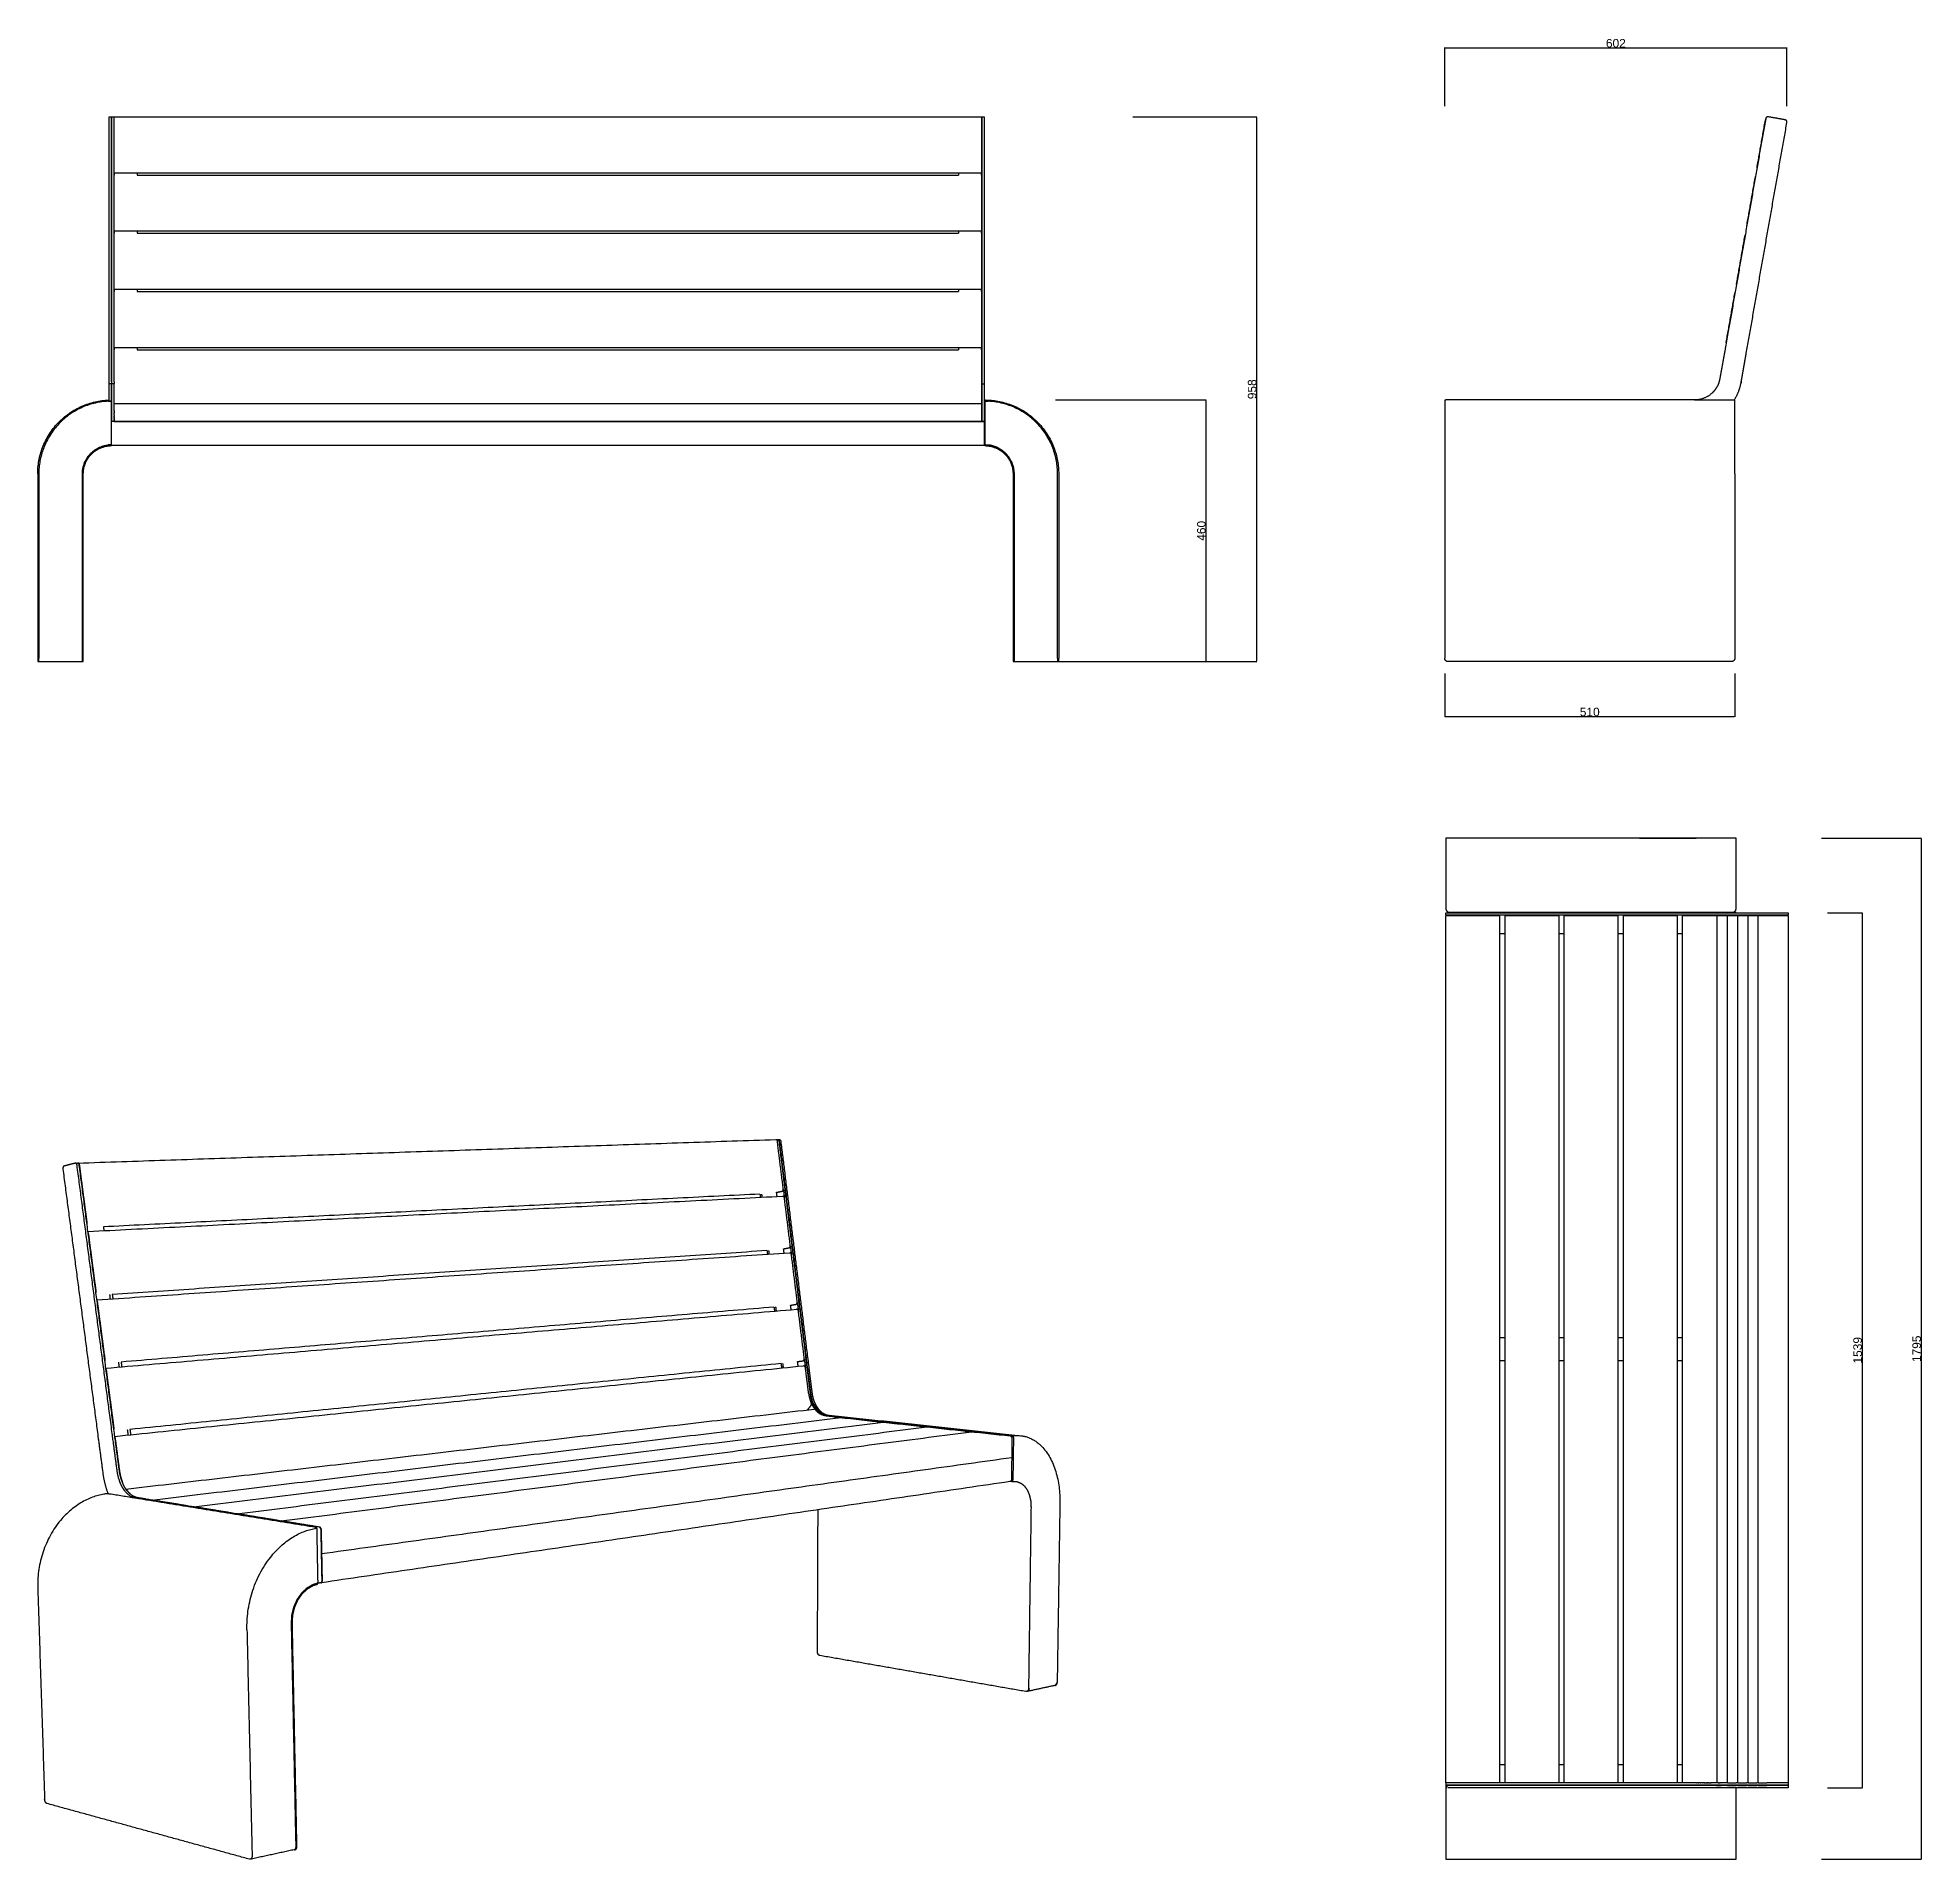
# Model space of a CAD drawing. Header units: millimetres. Extents: x 0 to 3313, y 802 to 4005.
import ezdxf

# ---------------------------------------------------------------- set-up
doc = ezdxf.new("R2010")
doc.units = ezdxf.units.MM
doc.header["$MEASUREMENT"] = 0
doc.layers.add('Domyślny', color=7, linetype='Continuous', true_color=0x000000)
doc.layers.add('Utwórz2D linie widoczne', color=7, linetype='Continuous', true_color=0x000000)
doc.styles.add('Arial', font='arial.ttf')
doc.dimstyles.new('Domyślny', dxfattribs={"dimtxt": 15, "dimasz": 1, "dimexe": 0.5, "dimexo": 0.5, "dimgap": 0.25, "dimtad": 1, "dimtoh": 1, "dimdec": 0, "dimzin": 1, "dimdsep": 46, "dimtxsty": 'Arial', "dimcen": 0.5, "dimazin": 0, "dimtfac": 1, "dimtdec": 4, "dimtix": 1, "dimtmove": 1, "dimatfit": 3, "dimfxl": 0, "dimtolj": 1, "dimtzin": 1, "dimarcsym": 0})

msp = doc.modelspace()

# ---------------------------------------------------------------- blocks, each defined once
blk = doc.blocks.new('*D1')
at = {"layer": 'Defpoints', "color": 0}
for p in [(3135.6, 2597.3), (3135.6, 802.3), (3311.5, 802.3)]:
    blk.add_point(p, dxfattribs=at)
at = {"layer": 'Domyślny', "color": 0, "lineweight": -2}
for p, q in [((3136.1, 2597.3), (3312, 2597.3)), ((3311.5, 2596.3), (3311.5, 803.3)), ((3136.1, 802.3), (3312, 802.3))]:
    blk.add_line(p, q, dxfattribs=at)
at = {"layer": 'Domyślny', "color": 0}
for points in [[(3311.6, 2596.3), (3311.3, 2596.3), (3311.5, 2597.3)], [(3311.3, 803.3), (3311.6, 803.3), (3311.5, 802.3)]]:
    blk.add_solid(points, dxfattribs=at)
at = {"layer": 'Domyślny', "color": 0, "insert": (3303.5, 1699.8), "char_height": 15, "attachment_point": 5, "rotation": 90, "style": 'Arial'}
blk.add_mtext('\\A1;1795', dxfattribs=at)
blk = doc.blocks.new('*D2')
at = {"layer": 'Defpoints', "color": 0}
for p in [(3146.1, 2466.5), (3146.1, 927.8), (3207.6, 927.8)]:
    blk.add_point(p, dxfattribs=at)
at = {"layer": 'Domyślny', "color": 0, "lineweight": -2}
for p, q in [((3146.6, 2466.5), (3208.1, 2466.5)), ((3207.6, 2465.5), (3207.6, 928.8)), ((3146.6, 927.8), (3208.1, 927.8))]:
    blk.add_line(p, q, dxfattribs=at)
at = {"layer": 'Domyślny', "color": 0}
for points in [[(3207.8, 2465.5), (3207.5, 2465.5), (3207.6, 2466.5)], [(3207.5, 928.8), (3207.8, 928.8), (3207.6, 927.8)]]:
    blk.add_solid(points, dxfattribs=at)
at = {"layer": 'Domyślny', "color": 0, "insert": (3199.7, 1697.2), "char_height": 15, "attachment_point": 5, "rotation": 90, "style": 'Arial'}
blk.add_mtext('\\A1;1539', dxfattribs=at)
blk = doc.blocks.new('*D3')
at = {"layer": 'Defpoints', "color": 0}
for p in [(1788.8, 3367.9), (1788.8, 2907.9), (2053.8, 2907.9)]:
    blk.add_point(p, dxfattribs=at)
at = {"layer": 'Domyślny', "color": 0, "lineweight": -2}
for p, q in [((1789.3, 3367.9), (2054.3, 3367.9)), ((2053.8, 3366.9), (2053.8, 2908.9)), ((1789.3, 2907.9), (2054.3, 2907.9))]:
    blk.add_line(p, q, dxfattribs=at)
at = {"layer": 'Domyślny', "color": 0}
for points in [[(2054, 3366.9), (2053.7, 3366.9), (2053.8, 3367.9)], [(2053.7, 2908.9), (2054, 2908.9), (2053.8, 2907.9)]]:
    blk.add_solid(points, dxfattribs=at)
at = {"layer": 'Domyślny', "color": 0, "insert": (2045.9, 3137.9), "char_height": 15, "attachment_point": 5, "rotation": 90, "style": 'Arial'}
blk.add_mtext('\\A1;460', dxfattribs=at)
blk = doc.blocks.new('*D4')
at = {"layer": 'Defpoints', "color": 0}
for p in [(2473.7, 2887.8), (2983.7, 2887.8), (2983.7, 2811.4)]:
    blk.add_point(p, dxfattribs=at)
at = {"layer": 'Domyślny', "color": 0, "lineweight": -2}
for p, q in [((2473.7, 2887.3), (2473.7, 2810.9)), ((2983.7, 2887.3), (2983.7, 2810.9)), ((2474.7, 2811.4), (2982.7, 2811.4))]:
    blk.add_line(p, q, dxfattribs=at)
at = {"layer": 'Domyślny', "color": 0}
for points in [[(2474.7, 2811.6), (2474.7, 2811.2), (2473.7, 2811.4)], [(2982.7, 2811.2), (2982.7, 2811.6), (2983.7, 2811.4)]]:
    blk.add_solid(points, dxfattribs=at)
at = {"layer": 'Domyślny', "color": 0, "insert": (2728.7, 2819.3), "char_height": 15, "attachment_point": 5, "style": 'Arial'}
blk.add_mtext('\\A1;510', dxfattribs=at)
blk = doc.blocks.new('*D5')
at = {"layer": 'Defpoints', "color": 0}
for p in [(3075.4, 3987.1), (2473.7, 3884.2), (3075.4, 3884.2)]:
    blk.add_point(p, dxfattribs=at)
at = {"layer": 'Domyślny', "color": 0, "lineweight": -2}
for p, q in [((2473.7, 3884.7), (2473.7, 3987.6)), ((2474.7, 3987.1), (3074.4, 3987.1)), ((3075.4, 3884.7), (3075.4, 3987.6))]:
    blk.add_line(p, q, dxfattribs=at)
at = {"layer": 'Domyślny', "color": 0}
for points in [[(2474.7, 3987.3), (2474.7, 3987), (2473.7, 3987.1)], [(3074.4, 3987), (3074.4, 3987.3), (3075.4, 3987.1)]]:
    blk.add_solid(points, dxfattribs=at)
at = {"layer": 'Domyślny', "color": 0, "insert": (2774.6, 3995), "char_height": 15, "attachment_point": 5, "style": 'Arial'}
blk.add_mtext('\\A1;602', dxfattribs=at)
blk = doc.blocks.new('*D6')
at = {"layer": 'Defpoints', "color": 0}
for p in [(1924.8, 3865.8), (1924.8, 2907.9), (2143.1, 2907.9)]:
    blk.add_point(p, dxfattribs=at)
at = {"layer": 'Domyślny', "color": 0, "lineweight": -2}
for p, q in [((1925.3, 3865.8), (2143.6, 3865.8)), ((2143.1, 3864.8), (2143.1, 2908.9)), ((1925.3, 2907.9), (2143.6, 2907.9))]:
    blk.add_line(p, q, dxfattribs=at)
at = {"layer": 'Domyślny', "color": 0}
for points in [[(2143.3, 3864.8), (2143, 3864.8), (2143.1, 3865.8)], [(2143, 2908.9), (2143.3, 2908.9), (2143.1, 2907.9)]]:
    blk.add_solid(points, dxfattribs=at)
at = {"layer": 'Domyślny', "color": 0, "insert": (2135.2, 3386.8), "char_height": 15, "attachment_point": 5, "rotation": 90, "style": 'Arial'}
blk.add_mtext('\\A1;958', dxfattribs=at)

# ---------------------------------------------------------------- dimensions: what is measured, and where the dimension line sits
at = {"layer": 'Domyślny'}
for p1, p2, distance, picture, middle in [((2473.7, 3884.2), (3075.4, 3884.2), 103, '*D5', (2774.6, 3995)), ((1924.8, 3865.8), (1924.8, 2907.9), 218.3, '*D6', (2135.2, 3386.8)), ((1788.8, 3367.9), (1788.8, 2907.9), 265, '*D3', (2045.9, 3137.9)), ((2473.7, 2887.8), (2983.7, 2887.8), -76.4, '*D4', (2728.7, 2819.3)), ((3135.6, 2597.3), (3135.6, 802.3), 175.9, '*D1', (3303.5, 1699.8)), ((3146.1, 2466.5), (3146.1, 927.8), 61.5, '*D2', (3199.7, 1697.2))]:
    dim = msp.add_aligned_dim(p1=p1, p2=p2, distance=distance, dimstyle='Domyślny', dxfattribs=at)
    dim.commit()
    dim.dimension.update_dxf_attribs({"geometry": picture, "text_midpoint": middle})

# ---------------------------------------------------------------- linework, layer by layer
at = {"layer": 'Domyślny'}
msp.add_lwpolyline([(2913, 3367.9), (2982.7, 3367.9)], dxfattribs=at)
at = {"layer": 'Utwórz2D linie widoczne'}
for points in [[(125.6, 3865.7), (125.6, 3865.8), (125.6, 3865.8)], [(125.6, 3865.8), (127.6, 3865.8), (129.6, 3865.8)], [(125.6, 3860.5), (125.6, 3863.1), (125.6, 3865.7)], [(125.6, 3855.9), (125.6, 3858.2), (125.6, 3860.5)], [(125.6, 3450.1), (125.6, 3653), (125.6, 3855.9)], [(129.6, 3865.7), (129.6, 3865.8), (129.6, 3865.8)], [(129.6, 3860.5), (129.6, 3863.1), (129.6, 3865.7)], [(129.6, 3855.9), (129.6, 3858.2), (129.6, 3860.5)], [(129.6, 3450.1), (129.6, 3653), (129.6, 3855.9)], [(130.6, 3865.7), (130.6, 3865.8), (130.6, 3865.8)], [(130.6, 3865.8), (132.6, 3865.8), (134.6, 3865.8)], [(130.6, 3860.5), (130.6, 3863.1), (130.6, 3865.7)], [(130.6, 3855.9), (130.6, 3858.2), (130.6, 3860.5)], [(130.6, 3450.1), (130.6, 3653), (130.6, 3855.9)], [(134.6, 3865.7), (134.6, 3865.8), (134.6, 3865.8)], [(134.6, 3865.8), (897.1, 3865.8), (1659.6, 3865.8)], [(134.6, 3860.5), (134.6, 3863.1), (134.6, 3865.7)], [(134.6, 3855.9), (134.6, 3858.2), (134.6, 3860.5)], [(134.6, 3450.1), (134.6, 3653), (134.6, 3855.9)], [(1659.6, 3865.7), (1659.6, 3863.1), (1659.6, 3860.5)], [(1659.6, 3860.5), (1659.6, 3858.2), (1659.6, 3855.9)], [(1659.6, 3855.9), (1659.6, 3813.1), (1659.6, 3770.2)], [(1660.2, 3865.8), (1662.2, 3865.8), (1664.2, 3865.8)], [(1660.2, 3865.7), (1660.2, 3863.1), (1660.2, 3860.5)], [(1660.2, 3860.5), (1660.2, 3858.2), (1660.2, 3855.9)], [(1660.2, 3855.9), (1660.2, 3653), (1660.2, 3450.1)], [(1664.2, 3865.7), (1664.2, 3863.1), (1664.2, 3860.5)], [(1664.2, 3860.5), (1664.2, 3858.2), (1664.2, 3855.9)], [(1664.2, 3855.9), (1664.2, 3653), (1664.2, 3450.1)], [(3004, 3450.1), (3039.7, 3653), (3075.4, 3855.9)], [(3072.2, 3860.5), (3057.4, 3863.1), (3042.6, 3865.7)], [(1659.6, 3766.9), (897.1, 3766.9), (134.6, 3766.9)], [(134.6, 3763.4), (134.8, 3763.4), (135.1, 3763.4)], [(135.1, 3763.4), (135.1, 3765.2), (135.1, 3766.9)], [(175.1, 3766.9), (175.1, 3765.2), (175.1, 3763.4)], [(175.1, 3763.4), (897.1, 3763.4), (1619.1, 3763.4)], [(1619.1, 3766.9), (1619.1, 3765.2), (1619.1, 3763.4)], [(1659.1, 3763.4), (1659.1, 3765.2), (1659.1, 3766.9)], [(1659.1, 3763.4), (1659.3, 3763.4), (1659.6, 3763.4)], [(1659.6, 3770.2), (1659.6, 3768.6), (1659.6, 3766.9)], [(1659.6, 3763.3), (1659.6, 3760.7), (1659.6, 3758.1)], [(1659.6, 3758.1), (1659.6, 3755.8), (1659.6, 3753.5)], [(1659.6, 3753.5), (1659.6, 3710.6), (1659.6, 3667.8)], [(1659.6, 3664.5), (897.1, 3664.5), (134.6, 3664.5)], [(134.6, 3661), (134.8, 3661), (135.1, 3661)], [(135.1, 3661), (135.1, 3662.7), (135.1, 3664.5)], [(175.1, 3664.5), (175.1, 3662.7), (175.1, 3661)], [(175.1, 3661), (897.1, 3661), (1619.1, 3661)], [(1619.1, 3664.5), (1619.1, 3662.7), (1619.1, 3661)], [(1659.1, 3661), (1659.1, 3662.7), (1659.1, 3664.5)], [(1659.1, 3661), (1659.3, 3661), (1659.6, 3661)], [(1659.6, 3667.8), (1659.6, 3666.2), (1659.6, 3664.5)], [(1659.6, 3660.9), (1659.6, 3658.3), (1659.6, 3655.7)], [(1659.6, 3655.7), (1659.6, 3653.4), (1659.6, 3651.1)], [(1659.6, 3651.1), (1659.6, 3608.2), (1659.6, 3565.4)], [(1659.6, 3562.1), (897.1, 3562.1), (134.6, 3562.1)], [(134.6, 3558.5), (134.8, 3558.5), (135.1, 3558.5)], [(135.1, 3558.5), (135.1, 3560.3), (135.1, 3562.1)], [(175.1, 3562.1), (175.1, 3560.3), (175.1, 3558.5)], [(175.1, 3558.5), (897.1, 3558.5), (1619.1, 3558.5)], [(1619.1, 3562.1), (1619.1, 3560.3), (1619.1, 3558.5)], [(1659.1, 3558.5), (1659.1, 3560.3), (1659.1, 3562.1)], [(1659.1, 3558.5), (1659.3, 3558.5), (1659.6, 3558.5)], [(1659.6, 3565.4), (1659.6, 3563.7), (1659.6, 3562.1)], [(1659.6, 3558.5), (1659.6, 3555.9), (1659.6, 3553.3)], [(1659.6, 3553.3), (1659.6, 3551), (1659.6, 3548.6)], [(1659.6, 3548.6), (1659.6, 3505.8), (1659.6, 3463)], [(125.6, 3396.5), (125.6, 3423.3), (125.6, 3450.1)], [(129.6, 3399.6), (129.6, 3424.9), (129.6, 3450.1)], [(130.6, 3396.5), (130.6, 3423.3), (130.6, 3450.1)], [(1659.6, 3459.7), (897.1, 3459.7), (134.6, 3459.7)], [(134.6, 3456.1), (134.8, 3456.1), (135.1, 3456.1)], [(134.6, 3399.6), (134.6, 3424.9), (134.6, 3450.1)], [(135.1, 3456.1), (135.1, 3457.9), (135.1, 3459.7)], [(175.1, 3459.7), (175.1, 3457.9), (175.1, 3456.1)], [(175.1, 3456.1), (897.1, 3456.1), (1619.1, 3456.1)], [(1619.1, 3459.7), (1619.1, 3457.9), (1619.1, 3456.1)], [(1659.1, 3456.1), (1659.1, 3457.9), (1659.1, 3459.7)], [(1659.1, 3456.1), (1659.3, 3456.1), (1659.6, 3456.1)], [(1659.6, 3463), (1659.6, 3461.3), (1659.6, 3459.7)], [(1659.6, 3456), (1659.6, 3453.4), (1659.6, 3450.8)], [(1659.6, 3450.8), (1659.6, 3448.5), (1659.6, 3446.2)], [(1659.6, 3446.2), (1659.6, 3422.9), (1659.6, 3399.6)], [(1660.2, 3450.1), (1660.2, 3423.3), (1660.2, 3396.5)], [(1664.2, 3450.1), (1664.2, 3423.3), (1664.2, 3396.5)], [(2994.4, 3396.5), (2999.2, 3423.3), (3004, 3450.1)], [(129.6, 3396.5), (127.6, 3396.5), (125.6, 3396.5)], [(125.6, 3367.8), (125.6, 3382.2), (125.6, 3396.5)], [(129.6, 3399.6), (129.6, 3398.1), (129.6, 3396.7)], [(129.6, 3396.5), (129.6, 3396.6), (129.6, 3396.7)], [(129.6, 3365.9), (129.6, 3381.2), (129.6, 3396.5)], [(134.6, 3396.5), (132.6, 3396.5), (130.6, 3396.5)], [(130.6, 3329.9), (130.6, 3363.2), (130.6, 3396.5)], [(134.6, 3399.6), (134.6, 3398.2), (134.6, 3396.8)], [(134.6, 3396.5), (134.6, 3396.7), (134.6, 3396.8)], [(134.6, 3349.9), (134.6, 3373.2), (134.6, 3396.5)], [(1659.6, 3399.6), (1659.6, 3381.2), (1659.6, 3362.9)], [(1660.2, 3396.5), (1659.9, 3396.5), (1659.6, 3396.5)], [(1660.2, 3396.5), (1662.2, 3396.5), (1664.2, 3396.5)], [(1660.2, 3396.5), (1660.2, 3363.2), (1660.2, 3329.9)], [(1664.2, 3396.5), (1664.2, 3363.2), (1664.2, 3329.9)], [(125.6, 3365.8), (125.6, 3365.8), (125.6, 3365.8)], [(130, 3367.9), (130, 3366.9), (130, 3365.9)], [(130, 3329.9), (130, 3347.9), (130, 3365.9)], [(1659.6, 3361.3), (897.1, 3361.3), (134.6, 3361.3)], [(134.6, 3349.9), (134.6, 3349.9), (134.6, 3349.8)], [(134.6, 3349.6), (134.6, 3349.7), (134.6, 3349.8)], [(134.6, 3349.8), (134.6, 3349.8), (134.6, 3349.8)], [(134.6, 3349.6), (134.6, 3349.5), (134.6, 3349.4)], [(134.6, 3349.3), (134.6, 3349.4), (134.6, 3349.4)], [(134.6, 3349.3), (134.6, 3349.2), (134.6, 3349.1)], [(134.6, 3349), (134.6, 3349.1), (134.6, 3349.1)], [(134.6, 3349), (134.6, 3348.9), (134.6, 3348.8)], [(134.6, 3348.7), (134.6, 3348.8), (134.6, 3348.8)], [(134.6, 3348.7), (134.6, 3348.6), (134.6, 3348.5)], [(134.6, 3348.4), (134.6, 3348.5), (134.6, 3348.5)], [(134.6, 3348.4), (134.6, 3348.3), (134.6, 3348.2)], [(134.6, 3348.2), (134.6, 3348.2), (134.6, 3348.2)], [(134.6, 3348.2), (134.6, 3348), (134.6, 3347.9)], [(134.6, 3347.6), (134.6, 3347.7), (134.6, 3347.9)], [(134.6, 3347.3), (134.6, 3347.5), (134.6, 3347.6)], [(134.6, 3347.6), (134.6, 3347.6), (134.6, 3347.6)], [(134.6, 3347.1), (134.6, 3347.2), (134.6, 3347.3)], [(134.6, 3347.3), (134.6, 3347.3), (134.6, 3347.3)], [(134.6, 3347.1), (134.6, 3347), (134.6, 3347)], [(134.6, 3346.8), (134.6, 3346.9), (134.6, 3347)], [(134.6, 3346.8), (134.6, 3346.7), (134.6, 3346.7)], [(134.6, 3346.5), (134.6, 3346.6), (134.6, 3346.7)], [(134.6, 3346.5), (134.6, 3346.4), (134.6, 3346.4)], [(1659.3, 3362.4), (1659.3, 3361.4), (1659.3, 3360.5)], [(1659.6, 3362.9), (1659.6, 3362.1), (1659.6, 3361.3)], [(1659.6, 3361.3), (1659.6, 3358.5), (1659.6, 3355.7)], [(1659.6, 3355.7), (1659.6, 3352.8), (1659.6, 3349.8)], [(1659.6, 3349.8), (1659.6, 3339.9), (1659.6, 3329.9)], [(1665.1, 3367.9), (1665.1, 3366.9), (1665.1, 3365.9)], [(1665.1, 3365.9), (1665.1, 3327.6), (1665.1, 3289.4)], [(2473.7, 3367.8), (2473.7, 3302.8), (2473.7, 3237.9)], [(2913, 3367.9), (2695.3, 3367.9), (2477.7, 3367.9)], [(2983.7, 3237.9), (2983.7, 3302.8), (2983.7, 3367.8)], [(1664.6, 3329.9), (897.1, 3329.9), (129.6, 3329.9)], [(129.6, 3291.9), (129.6, 3310.9), (129.6, 3329.9)], [(134.6, 3329.9), (132.6, 3329.9), (130.6, 3329.9)], [(130.6, 3329.9), (130.6, 3329.9), (130.6, 3329.9)], [(134.6, 3346.3), (134.6, 3346.3), (134.6, 3346.4)], [(134.6, 3346.3), (134.6, 3346.2), (134.6, 3346.1)], [(134.6, 3346), (134.6, 3346), (134.6, 3346.1)], [(134.6, 3346), (134.6, 3345.9), (134.6, 3345.8)], [(134.6, 3345.7), (134.6, 3345.8), (134.6, 3345.8)], [(134.6, 3345.7), (134.6, 3345.6), (134.6, 3345.5)], [(134.6, 3345.5), (134.6, 3345.5), (134.6, 3345.5)], [(134.6, 3345.5), (134.6, 3345.3), (134.6, 3345.2)], [(134.6, 3345), (134.6, 3345.1), (134.6, 3345.2)], [(134.6, 3345), (134.6, 3344.9), (134.6, 3344.9)], [(134.6, 3344.7), (134.6, 3344.8), (134.6, 3344.9)], [(134.6, 3344.7), (134.6, 3344.7), (134.6, 3344.6)], [(134.6, 3344.4), (134.6, 3344.5), (134.6, 3344.6)], [(134.6, 3344.2), (134.6, 3344.3), (134.6, 3344.4)], [(134.6, 3344.4), (134.6, 3344.4), (134.6, 3344.4)], [(134.6, 3344.2), (134.6, 3344.1), (134.6, 3344.1)], [(134.6, 3343.9), (134.6, 3344), (134.6, 3344.1)], [(134.6, 3343.9), (134.6, 3343.9), (134.6, 3343.8)], [(134.6, 3343.7), (134.6, 3343.7), (134.6, 3343.8)], [(134.6, 3343.7), (134.6, 3343.6), (134.6, 3343.5)], [(134.6, 3343.4), (134.6, 3343.5), (134.6, 3343.5)], [(134.6, 3343.4), (134.6, 3343.4), (134.6, 3343.3)], [(134.6, 3343.2), (134.6, 3343.2), (134.6, 3343.3)], [(134.6, 3343.2), (134.6, 3343.1), (134.6, 3343)], [(134.6, 3343), (134.6, 3343), (134.6, 3343)], [(134.6, 3343), (134.6, 3342.9), (134.6, 3342.8)], [(134.6, 3342.6), (134.6, 3342.7), (134.6, 3342.8)], [(134.6, 3342.6), (134.6, 3342.5), (134.6, 3342.5)], [(134.6, 3342.2), (134.6, 3342.4), (134.6, 3342.5)], [(134.6, 3342), (134.6, 3342.1), (134.6, 3342.2)], [(134.6, 3342.2), (134.6, 3342.2), (134.6, 3342.2)], [(134.6, 3342), (134.6, 3342), (134.6, 3341.9)], [(134.6, 3341.8), (134.6, 3341.9), (134.6, 3341.9)], [(134.6, 3341.8), (134.6, 3341.7), (134.6, 3341.7)], [(134.6, 3341.5), (134.6, 3341.6), (134.6, 3341.7)], [(134.6, 3341.5), (134.6, 3341.5), (134.6, 3341.4)], [(134.6, 3341.3), (134.6, 3341.4), (134.6, 3341.4)], [(134.6, 3341.3), (134.6, 3341.2), (134.6, 3341.2)], [(134.6, 3341.1), (134.6, 3341.1), (134.6, 3341.2)], [(134.6, 3341.1), (134.6, 3341), (134.6, 3340.9)], [(134.6, 3340.9), (134.6, 3340.9), (134.6, 3340.9)], [(134.6, 3340.9), (134.6, 3340.8), (134.6, 3340.7)], [(134.6, 3340.6), (134.6, 3340.7), (134.6, 3340.7)], [(134.6, 3340.6), (134.6, 3340.5), (134.6, 3340.4)], [(134.6, 3340.4), (134.6, 3340.4), (134.6, 3340.4)], [(134.6, 3340.4), (134.6, 3340.3), (134.6, 3340.2)], [(134.6, 3340.2), (134.6, 3340.2), (134.6, 3340.2)], [(134.6, 3340.2), (134.6, 3340.1), (134.6, 3340)], [(134.6, 3339.8), (134.6, 3339.9), (134.6, 3340)], [(134.6, 3339.8), (134.6, 3339.8), (134.6, 3339.7)], [(134.6, 3339.6), (134.6, 3339.6), (134.6, 3339.7)], [(134.6, 3339.6), (134.6, 3339.5), (134.6, 3339.5)], [(134.6, 3339.3), (134.6, 3339.4), (134.6, 3339.5)], [(134.6, 3339.1), (134.6, 3339.2), (134.6, 3339.3)], [(134.6, 3339.3), (134.6, 3339.3), (134.6, 3339.3)], [(134.6, 3339.1), (134.6, 3339.1), (134.6, 3339)], [(134.6, 3338.9), (134.6, 3339), (134.6, 3339)], [(134.6, 3338.9), (134.6, 3338.9), (134.6, 3338.8)], [(134.6, 3338.7), (134.6, 3338.8), (134.6, 3338.8)], [(134.6, 3338.7), (134.6, 3338.7), (134.6, 3338.6)], [(134.6, 3338.5), (134.6, 3338.6), (134.6, 3338.6)], [(134.6, 3338.5), (134.6, 3338.5), (134.6, 3338.4)], [(134.6, 3338.3), (134.6, 3338.4), (134.6, 3338.4)], [(134.6, 3338.3), (134.6, 3338.2), (134.6, 3338.2)], [(134.6, 3338.1), (134.6, 3338.1), (134.6, 3338.2)], [(134.6, 3338.1), (134.6, 3338), (134.6, 3338)], [(134.6, 3337.9), (134.6, 3337.9), (134.6, 3338)], [(134.6, 3337.9), (134.6, 3337.8), (134.6, 3337.7)], [(134.6, 3337.7), (134.6, 3337.7), (134.6, 3337.7)], [(134.6, 3337.7), (134.6, 3337.6), (134.6, 3337.5)], [(134.6, 3337.4), (134.6, 3337.4), (134.6, 3337.5)], [(134.6, 3337.4), (134.6, 3337.3), (134.6, 3337.3)], [(134.6, 3337.2), (134.6, 3337.3), (134.6, 3337.3)], [(134.6, 3337.2), (134.6, 3337.2), (134.6, 3337.1)], [(134.6, 3337), (134.6, 3337.1), (134.6, 3337.1)], [(134.6, 3337), (134.6, 3337), (134.6, 3336.9)], [(134.6, 3336.8), (134.6, 3336.9), (134.6, 3336.9)], [(134.6, 3336.8), (134.6, 3336.8), (134.6, 3336.7)], [(134.6, 3336.6), (134.6, 3336.7), (134.6, 3336.7)], [(134.6, 3336.6), (134.6, 3336.6), (134.6, 3336.5)], [(134.6, 3336.4), (134.6, 3336.5), (134.6, 3336.5)], [(134.6, 3336.3), (134.6, 3336.3), (134.6, 3336.4)], [(134.6, 3336.4), (134.6, 3336.4), (134.6, 3336.4)], [(134.6, 3336.3), (134.6, 3336.2), (134.6, 3336.2)], [(134.6, 3336.1), (134.6, 3336.1), (134.6, 3336.2)], [(134.6, 3336.1), (134.6, 3336), (134.6, 3336)], [(134.6, 3335.9), (134.6, 3336), (134.6, 3336)], [(134.6, 3335.9), (134.6, 3335.9), (134.6, 3335.8)], [(134.6, 3335.8), (134.6, 3335.8), (134.6, 3335.8)], [(134.6, 3335.8), (134.6, 3335.7), (134.6, 3335.6)], [(134.6, 3335.6), (134.6, 3335.6), (134.6, 3335.6)], [(134.6, 3335.6), (134.6, 3335.5), (134.6, 3335.4)], [(134.6, 3335.4), (134.6, 3335.4), (134.6, 3335.4)], [(134.6, 3335.4), (134.6, 3335.3), (134.6, 3335.1)], [(134.6, 3334.9), (134.6, 3335), (134.6, 3335.1)], [(134.6, 3334.8), (134.6, 3334.9), (134.6, 3334.9)], [(134.6, 3334.9), (134.6, 3334.9), (134.6, 3334.9)], [(134.6, 3334.6), (134.6, 3334.7), (134.6, 3334.8)], [(134.6, 3334.8), (134.6, 3334.8), (134.6, 3334.8)], [(134.6, 3334.5), (134.6, 3334.5), (134.6, 3334.6)], [(134.6, 3334.6), (134.6, 3334.6), (134.6, 3334.6)], [(134.6, 3334.5), (134.6, 3334.5), (134.6, 3334.4)], [(134.6, 3334.3), (134.6, 3334.4), (134.6, 3334.4)], [(134.6, 3334.2), (134.6, 3334.2), (134.6, 3334.3)], [(134.6, 3334.3), (134.6, 3334.3), (134.6, 3334.3)], [(134.6, 3334.2), (134.6, 3334.2), (134.6, 3334.1)], [(134.6, 3334.1), (134.6, 3334.1), (134.6, 3334.1)], [(134.6, 3334.1), (134.6, 3334), (134.6, 3334)], [(134.6, 3333.9), (134.6, 3333.9), (134.6, 3334)], [(134.6, 3333.9), (134.6, 3333.9), (134.6, 3333.8)], [(134.6, 3333.8), (134.6, 3333.8), (134.6, 3333.8)], [(134.6, 3333.8), (134.6, 3333.7), (134.6, 3333.7)], [(134.6, 3333.6), (134.6, 3333.7), (134.6, 3333.7)], [(134.6, 3333.6), (134.6, 3333.6), (134.6, 3333.5)], [(134.6, 3333.5), (134.6, 3333.5), (134.6, 3333.5)], [(134.6, 3333.5), (134.6, 3333.5), (134.6, 3333.4)], [(134.6, 3333.4), (134.6, 3333.4), (134.6, 3333.4)], [(134.6, 3333.4), (134.6, 3333.3), (134.6, 3333.3)], [(134.6, 3333.2), (134.6, 3333.3), (134.6, 3333.3)], [(134.6, 3333.2), (134.6, 3333.2), (134.6, 3333.1)], [(134.6, 3333.1), (134.6, 3333.1), (134.6, 3333.1)], [(134.6, 3333.1), (134.6, 3333), (134.6, 3332.9)], [(134.6, 3332.8), (134.6, 3332.8), (134.6, 3332.9)], [(134.6, 3332.8), (134.6, 3332.7), (134.6, 3332.7)], [(134.6, 3332.6), (134.6, 3332.7), (134.6, 3332.7)], [(134.6, 3332.5), (134.6, 3332.6), (134.6, 3332.6)], [(134.6, 3332.6), (134.6, 3332.6), (134.6, 3332.6)], [(134.6, 3332.4), (134.6, 3332.5), (134.6, 3332.5)], [(134.6, 3332.5), (134.6, 3332.5), (134.6, 3332.5)], [(134.6, 3332.3), (134.6, 3332.3), (134.6, 3332.4)], [(134.6, 3332.4), (134.6, 3332.4), (134.6, 3332.4)], [(134.6, 3332.2), (134.6, 3332.2), (134.6, 3332.3)], [(134.6, 3332.3), (134.6, 3332.3), (134.6, 3332.3)], [(134.6, 3332.1), (134.6, 3332.1), (134.6, 3332.2)], [(134.6, 3332.2), (134.6, 3332.2), (134.6, 3332.2)], [(134.6, 3332.1), (134.6, 3332.1), (134.6, 3332)], [(134.6, 3332), (134.6, 3332), (134.6, 3332)], [(134.6, 3332), (134.6, 3332), (134.6, 3331.9)], [(134.6, 3331.9), (134.6, 3331.9), (134.6, 3331.9)], [(134.6, 3331.9), (134.6, 3331.9), (134.6, 3331.8)], [(134.6, 3331.8), (134.6, 3331.8), (134.6, 3331.8)], [(134.6, 3331.8), (134.6, 3331.8), (134.6, 3331.7)], [(134.6, 3331.7), (134.6, 3331.7), (134.6, 3331.7)], [(134.6, 3331.7), (134.6, 3331.7), (134.6, 3331.6)], [(134.6, 3331.6), (134.6, 3331.6), (134.6, 3331.6)], [(134.6, 3331.6), (134.6, 3331.6), (134.6, 3331.5)], [(134.6, 3331.5), (134.6, 3331.5), (134.6, 3331.5)], [(134.6, 3331.5), (134.6, 3331.5), (134.6, 3331.4)], [(134.6, 3331.3), (134.6, 3331.3), (134.6, 3331.4)], [(134.6, 3331.4), (134.6, 3331.4), (134.6, 3331.4)], [(134.6, 3331.4), (134.6, 3331.4), (134.6, 3331.4)], [(134.6, 3331.3), (134.6, 3331.3), (134.6, 3331.3)], [(134.6, 3331.3), (134.6, 3331.3), (134.6, 3331.3)], [(134.6, 3331.3), (134.6, 3331.2), (134.6, 3331.2)], [(134.6, 3331.2), (134.6, 3331.2), (134.6, 3331.2)], [(134.6, 3331.2), (134.6, 3331.2), (134.6, 3331.1)], [(134.6, 3331.1), (134.6, 3331.1), (134.6, 3331.1)], [(134.6, 3331.1), (134.6, 3331), (134.6, 3331)], [(134.6, 3331), (134.6, 3331), (134.6, 3331)], [(134.6, 3331), (134.6, 3330.9), (134.6, 3330.9)], [(134.6, 3330.8), (134.6, 3330.8), (134.6, 3330.9)], [(134.6, 3330.9), (134.6, 3330.9), (134.6, 3330.9)], [(134.6, 3330.9), (134.6, 3330.9), (134.6, 3330.9)], [(134.6, 3330.7), (134.6, 3330.8), (134.6, 3330.8)], [(134.6, 3330.8), (134.6, 3330.8), (134.6, 3330.8)], [(134.6, 3330.6), (134.6, 3330.6), (134.6, 3330.7)], [(134.6, 3330.7), (134.6, 3330.7), (134.6, 3330.7)], [(134.6, 3330.7), (134.6, 3330.7), (134.6, 3330.7)], [(134.6, 3330.7), (134.6, 3330.7), (134.6, 3330.7)], [(134.6, 3330.6), (134.6, 3330.6), (134.6, 3330.6)], [(134.6, 3330.6), (134.6, 3330.6), (134.6, 3330.6)], [(134.6, 3330.6), (134.6, 3330.6), (134.6, 3330.5)], [(134.6, 3330.5), (134.6, 3330.5), (134.6, 3330.5)], [(134.6, 3330.5), (134.6, 3330.5), (134.6, 3330.5)], [(134.6, 3330.5), (134.6, 3330.5), (134.6, 3330.5)], [(134.6, 3330.5), (134.6, 3330.4), (134.6, 3330.4)], [(134.6, 3330.4), (134.6, 3330.4), (134.6, 3330.4)], [(134.6, 3330.4), (134.6, 3330.4), (134.6, 3330.4)], [(134.6, 3330.4), (134.6, 3330.4), (134.6, 3330.4)], [(134.6, 3330.4), (134.6, 3330.3), (134.6, 3330.3)], [(134.6, 3330.3), (134.6, 3330.3), (134.6, 3330.3)], [(134.6, 3330.3), (134.6, 3330.3), (134.6, 3330.3)], [(134.6, 3330.3), (134.6, 3330.3), (134.6, 3330.3)], [(134.6, 3330.3), (134.6, 3330.3), (134.6, 3330.2)], [(134.6, 3330.1), (134.6, 3330.2), (134.6, 3330.2)], [(134.6, 3330.2), (134.6, 3330.2), (134.6, 3330.2)], [(134.6, 3330.2), (134.6, 3330.2), (134.6, 3330.2)], [(134.6, 3330.2), (134.6, 3330.2), (134.6, 3330.2)], [(134.6, 3330.2), (134.6, 3330.2), (134.6, 3330.2)], [(134.6, 3330.1), (134.6, 3330.1), (134.6, 3330.1)], [(134.6, 3330.1), (134.6, 3330.1), (134.6, 3330.1)], [(134.6, 3330.1), (134.6, 3330.1), (134.6, 3330.1)], [(134.6, 3330.1), (134.6, 3330.1), (134.6, 3330.1)], [(134.6, 3330.1), (134.6, 3330.1), (134.6, 3330.1)], [(134.6, 3330.1), (134.6, 3330.1), (134.6, 3330.1)], [(134.6, 3330.1), (134.6, 3330), (134.6, 3330)], [(134.6, 3330), (134.6, 3330), (134.6, 3330)], [(134.6, 3330), (134.6, 3330), (134.6, 3330)], [(134.6, 3330), (134.6, 3330), (134.6, 3330)], [(134.6, 3330), (134.6, 3330), (134.6, 3330)], [(134.6, 3330), (134.6, 3330), (134.6, 3330)], [(134.6, 3330), (134.6, 3330), (134.6, 3330)], [(134.6, 3330), (134.6, 3330), (134.6, 3330)], [(134.6, 3330), (134.6, 3330), (134.6, 3329.9)], [(134.6, 3329.9), (134.6, 3329.9), (134.6, 3329.9)], [(134.6, 3329.9), (134.6, 3329.9), (134.6, 3329.9)], [(134.6, 3329.9), (897.1, 3329.9), (1659.6, 3329.9)], [(1659.6, 3329.9), (1659.6, 3329.9), (1659.6, 3329.9)], [(1660.2, 3329.9), (1662.2, 3329.9), (1664.2, 3329.9)], [(1660.2, 3329.9), (1660.2, 3329.9), (1660.2, 3329.9)], [(1664.2, 3329.9), (1664.2, 3329.9), (1664.2, 3329.9)], [(1665.1, 3329.9), (1664.8, 3329.9), (1664.6, 3329.9)], [(1664.6, 3291.9), (1664.6, 3310.9), (1664.6, 3329.9)], [(2983.7, 3329.9), (2983.7, 3329.9), (2983.7, 3329.9)], [(2983.7, 3291.9), (2983.7, 3310.9), (2983.7, 3329.9)], [(98.2, 3278.3), (102.8, 3281.2), (107.4, 3284.1)], [(99, 3277.1), (103.6, 3280), (108.2, 3282.8)], [(108, 3284.4), (113.1, 3286.2), (118.2, 3288)], [(108.5, 3283), (113.6, 3284.8), (118.7, 3286.6)], [(118.9, 3288.1), (121.4, 3288.4), (123.9, 3288.7)], [(119, 3286.7), (121.5, 3286.9), (124, 3287.2)], [(123.9, 3288.7), (126.2, 3289), (128.4, 3289.2)], [(124, 3287.2), (127, 3287.6), (130, 3287.9)], [(125.6, 3288.9), (125.6, 3289), (125.6, 3289.1)], [(129.6, 3287.9), (129.6, 3289.9), (129.6, 3291.9)], [(1664.6, 3287.9), (897.1, 3287.9), (129.6, 3287.9)], [(1664.6, 3287.9), (1664.6, 3289.9), (1664.6, 3291.9)], [(1665.1, 3289.9), (1664.8, 3289.9), (1664.6, 3289.9)], [(1665.2, 3289.3), (1665.1, 3288.6), (1665.1, 3287.9)], [(1665.1, 3287.9), (1668, 3287.6), (1671, 3287.2)], [(1666.6, 3289.2), (1668.9, 3289), (1671.2, 3288.7)], [(1671, 3287.2), (1673.5, 3286.9), (1676, 3286.7)], [(1676.2, 3288.1), (1673.7, 3288.4), (1671.2, 3288.7)], [(1676.3, 3286.6), (1681.5, 3284.8), (1686.6, 3283)], [(1687.1, 3284.4), (1682, 3286.2), (1676.8, 3288)], [(1686.9, 3282.8), (1691.5, 3280), (1696.1, 3277.1)], [(1696.9, 3278.3), (1692.3, 3281.2), (1687.7, 3284.1)], [(78.5, 3238.1), (79.1, 3243.6), (79.7, 3249)], [(79.9, 3249.7), (81.7, 3254.8), (83.5, 3259.9)], [(80, 3238), (80.6, 3243.4), (81.2, 3248.8)], [(81.3, 3249.2), (83.1, 3254.3), (84.9, 3259.4)], [(83.8, 3260.5), (86.7, 3265.1), (89.5, 3269.7)], [(85, 3259.7), (87.9, 3264.3), (90.8, 3268.9)], [(90, 3270.2), (93.8, 3274.1), (97.6, 3277.9)], [(91, 3269.2), (94.9, 3273), (98.7, 3276.9)], [(1696.3, 3276.9), (1700.2, 3273), (1704, 3269.2)], [(1705.1, 3270.2), (1701.2, 3274.1), (1697.4, 3277.9)], [(1704.2, 3268.9), (1707.1, 3264.3), (1710, 3259.7)], [(1711.3, 3260.5), (1708.4, 3265.1), (1705.5, 3269.7)], [(1710.2, 3259.4), (1712, 3254.3), (1713.7, 3249.2)], [(1715.2, 3249.7), (1713.4, 3254.8), (1711.6, 3259.9)], [(1713.8, 3248.8), (1714.4, 3243.4), (1715, 3238)], [(1716.5, 3238.1), (1715.9, 3243.6), (1715.3, 3249)], [(0, 3237.9), (0, 3075.9), (0, 2913.9)], [(2, 3237.9), (2, 3075.9), (2, 2913.9)], [(78.5, 2913.9), (78.5, 3075.8), (78.5, 3237.8)], [(80, 2913.9), (80, 3075.8), (80, 3237.8)], [(1715.1, 3237.8), (1715.1, 3075.8), (1715.1, 2913.9)], [(1716.6, 3237.8), (1716.6, 3075.8), (1716.6, 2913.9)], [(1793.1, 2913.9), (1793.1, 3075.9), (1793.1, 3237.9)], [(1795.1, 3237.9), (1795.1, 3075.9), (1795.1, 2913.9)], [(1795.1, 3237.1), (1795.1, 3201.4), (1795.1, 3165.7)], [(2473.7, 3237.9), (2473.7, 3075.9), (2473.7, 2913.9)], [(2983.7, 3237.9), (2983.7, 3075.9), (2983.7, 2913.9)], [(1795.1, 3165.7), (1795.1, 3142), (1795.1, 3118.4)], [(0, 2913.9), (0, 2910.9), (0, 2907.9)], [(0, 2907.9), (1, 2907.9), (2, 2907.9)], [(2, 2907.9), (2, 2910.9), (2, 2913.9)], [(2, 2907.9), (40.3, 2907.9), (78.5, 2907.9)], [(2, 2907.9), (2, 2907.9), (2, 2907.9)], [(78.5, 2907.9), (78.5, 2910.9), (78.5, 2913.9)], [(78.5, 2907.9), (79.3, 2907.9), (80, 2907.9)], [(80, 2907.9), (80, 2910.9), (80, 2913.9)], [(1715.1, 2913.9), (1715.1, 2910.9), (1715.1, 2907.9)], [(1715.1, 2907.9), (1715.8, 2907.9), (1716.6, 2907.9)], [(1716.6, 2913.9), (1716.6, 2910.9), (1716.6, 2907.9)], [(1716.6, 2907.9), (1754.8, 2907.9), (1793.1, 2907.9)], [(1793.1, 2913.9), (1793.1, 2910.9), (1793.1, 2907.9)], [(1793.1, 2907.9), (1794.1, 2907.9), (1795.1, 2907.9)], [(1795.1, 2907.9), (1795.1, 2910.9), (1795.1, 2913.9)], [(2977.7, 2907.9), (2728.7, 2907.9), (2479.7, 2907.9)], [(2985.9, 2597.3), (2730.9, 2597.3), (2475.9, 2597.3)], [(2475.9, 2597.3), (2475.9, 2535.3), (2475.9, 2473.3)], [(2815.9, 2597.3), (2815.9, 2597.3), (2815.9, 2597.3)], [(2815.9, 2597.3), (2865.9, 2597.3), (2915.9, 2597.3)], [(2985.9, 2473.3), (2985.9, 2535.3), (2985.9, 2597.3)], [(2475.9, 2462.5), (2475.9, 2464.5), (2475.9, 2466.5)], [(2475.9, 2466.5), (2477.9, 2466.5), (2479.9, 2466.5)], [(2475.9, 2462.5), (2477.9, 2462.5), (2479.9, 2462.5)], [(2475.9, 2461.8), (2477.9, 2461.8), (2479.9, 2461.8)], [(2475.9, 936.8), (2475.9, 1699.3), (2475.9, 2461.8)], [(2479.9, 2466.5), (2697.5, 2466.5), (2915.2, 2466.5)], [(2479.9, 2462.5), (2697.5, 2462.5), (2915.2, 2462.5)], [(2479.9, 2461.8), (2523.4, 2461.8), (2566.9, 2461.8)], [(2481.9, 2467.3), (2730.9, 2467.3), (2979.9, 2467.3)], [(2513.9, 2466.5), (2513.9, 2466.9), (2513.9, 2467.3)], [(2513.9, 2461.8), (2513.9, 2462.2), (2513.9, 2462.5)], [(2566.9, 2461.8), (2568.9, 2461.8), (2570.9, 2461.8)], [(2570.9, 936.8), (2570.9, 1699.3), (2570.9, 2461.8)], [(2579.9, 936.8), (2579.9, 1699.3), (2579.9, 2461.8)], [(2579.9, 2461.8), (2581.9, 2461.8), (2583.9, 2461.8)], [(2583.9, 2461.8), (2627.4, 2461.8), (2670.9, 2461.8)], [(2670.9, 2461.8), (2672.9, 2461.8), (2674.9, 2461.8)], [(2674.9, 936.8), (2674.9, 1699.3), (2674.9, 2461.8)], [(2683.9, 936.8), (2683.9, 1699.3), (2683.9, 2461.8)], [(2683.9, 2461.8), (2685.9, 2461.8), (2687.9, 2461.8)], [(2687.9, 2461.8), (2731.4, 2461.8), (2774.9, 2461.8)], [(2774.9, 2461.8), (2776.9, 2461.8), (2778.9, 2461.8)], [(2778.9, 936.8), (2778.9, 1699.3), (2778.9, 2461.8)], [(2787.9, 936.8), (2787.9, 1699.3), (2787.9, 2461.8)], [(2787.9, 2461.8), (2789.9, 2461.8), (2791.9, 2461.8)], [(2791.9, 2461.8), (2835.4, 2461.8), (2878.9, 2461.8)], [(2878.9, 2461.8), (2880.9, 2461.8), (2882.9, 2461.8)], [(2882.9, 936.8), (2882.9, 1699.3), (2882.9, 2461.8)], [(2891.9, 936.8), (2891.9, 1699.3), (2891.9, 2461.8)], [(2891.9, 2461.8), (2893.9, 2461.8), (2895.9, 2461.8)], [(2895.9, 2461.8), (2905.5, 2461.8), (2915.2, 2461.8)], [(2915.2, 2466.5), (2937.3, 2466.5), (2959.5, 2466.5)], [(2915.2, 2462.5), (2937.3, 2462.5), (2959.5, 2462.5)], [(2915.2, 2461.8), (2929, 2461.8), (2942.8, 2461.8)], [(2942.8, 2461.8), (2945.4, 2461.8), (2948.1, 2461.8)], [(2947.9, 2467.3), (2947.9, 2466.9), (2947.9, 2466.5)], [(2985.9, 2466.8), (2966.9, 2466.8), (2947.9, 2466.8)], [(2947.9, 2466.8), (2947.9, 2466.7), (2947.9, 2466.5)], [(2947.9, 2462.5), (2947.9, 2462.2), (2947.9, 2461.8)], [(2947.9, 2462.5), (2947.9, 2462.2), (2947.9, 2461.8)], [(2948.1, 2461.8), (2950.4, 2461.8), (2952.7, 2461.8)], [(2952.7, 936.8), (2952.7, 1699.3), (2952.7, 2461.8)], [(2953.3, 2461.8), (2956.4, 2461.8), (2959.5, 2461.8)], [(2959.5, 2466.5), (2999.8, 2466.5), (3040.2, 2466.5)], [(2959.5, 2462.5), (2999.8, 2462.5), (3040.2, 2462.5)], [(2959.5, 2461.8), (2963.8, 2461.8), (2968.1, 2461.8)], [(2968.1, 2461.8), (2969.5, 2461.8), (2970.8, 2461.8)], [(2970.8, 936.8), (2970.8, 1699.3), (2970.8, 2461.8)], [(2970.9, 2461.8), (2978.4, 2461.8), (2986, 2461.8)], [(2975.6, 2462.5), (2975.6, 2462.2), (2975.6, 2461.8)], [(2985.9, 2466.8), (2985.9, 2466.7), (2985.9, 2466.5)], [(2985.9, 2462.5), (2985.9, 2462.2), (2985.9, 2461.8)], [(2986, 2461.8), (2987.4, 2461.8), (2988.9, 2461.8)], [(2988.9, 936.8), (2988.9, 1699.3), (2988.9, 2461.8)], [(2989, 2461.8), (2996.5, 2461.8), (3004.1, 2461.8)], [(3004.1, 2461.8), (3005.5, 2461.8), (3007, 2461.8)], [(3007, 2461.8), (3014.6, 2461.8), (3022.1, 2461.8)], [(3007, 936.8), (3007, 1699.3), (3007, 2461.8)], [(3022.1, 2461.8), (3023.6, 2461.8), (3025, 2461.8)], [(3025, 936.8), (3025, 1699.3), (3025, 2461.8)], [(3025.1, 2461.8), (3032.6, 2461.8), (3040.2, 2461.8)], [(3040.2, 2466.5), (3042.5, 2466.5), (3044.8, 2466.5)], [(3040.2, 2462.5), (3042.5, 2462.5), (3044.8, 2462.5)], [(3040.2, 2461.8), (3042.5, 2461.8), (3044.8, 2461.8)], [(3044.8, 2466.5), (3059.6, 2466.5), (3074.4, 2466.5)], [(3044.8, 2462.5), (3059.6, 2462.5), (3074.4, 2462.5)], [(3044.8, 2461.8), (3059.6, 2461.8), (3074.4, 2461.8)], [(3074.4, 2466.5), (3076, 2466.5), (3077.7, 2466.5)], [(3074.4, 2462.5), (3076, 2462.5), (3077.7, 2462.5)], [(3074.4, 2461.8), (3076, 2461.8), (3077.7, 2461.8)], [(3077.7, 2466.5), (3077.7, 2464.5), (3077.7, 2462.5)], [(3077.7, 2461.8), (3077.7, 1699.3), (3077.7, 936.8)], [(2579.9, 2429.2), (2575.4, 2429.2), (2570.9, 2429.2)], [(2683.9, 2429.2), (2679.4, 2429.2), (2674.9, 2429.2)], [(2787.9, 2429.2), (2783.4, 2429.2), (2778.9, 2429.2)], [(2891.9, 2429.2), (2887.4, 2429.2), (2882.9, 2429.2)], [(71, 2026.4), (684.3, 2047.1), (1297.6, 2067.8)], [(1297.6, 2067.8), (1298.9, 2067.8), (1300.2, 2067.9)], [(1310.8, 1981.2), (1305.6, 2022.8), (1300.4, 2064.5)], [(1300.9, 2067.9), (1302.2, 2068), (1303.5, 2068)], [(66, 2026.2), (56.1, 2023.6), (46.3, 2021.1)], [(66.4, 2026.3), (68.3, 2026.3), (70.2, 2026.4)], [(87, 1921.6), (80.4, 1972), (73.8, 2022.4)], [(44.3, 2015.8), (75.4, 1778.7), (106.5, 1541.7)], [(88.4, 1906.1), (699.1, 1937.1), (1309.9, 1968.2)], [(1269.8, 1971.8), (692.7, 1943), (115.5, 1914.2)], [(1269.8, 1971.8), (1270.2, 1969), (1270.5, 1966.2)], [(1272.6, 1971.9), (1273, 1969.1), (1273.3, 1966.4)], [(1299.1, 1974.9), (1303.8, 1975.9), (1308.5, 1976.8)], [(1300, 1967.7), (1299.5, 1971.3), (1299.1, 1974.9)], [(1310.8, 1980.7), (1311.8, 1973.1), (1312.7, 1965.4)], [(1323.1, 1881.7), (1318, 1923.3), (1312.8, 1964.9)], [(102.8, 1801.3), (96.2, 1851.6), (89.6, 1901.9)], [(115.5, 1914.2), (116, 1910.8), (116.4, 1907.5)], [(104.1, 1785.8), (713.1, 1827.3), (1322.1, 1868.8)], [(1282.2, 1872.4), (706.6, 1833.8), (131.1, 1795.3)], [(1282.2, 1872.4), (1282.6, 1869.2), (1283, 1866.1)], [(1285, 1872.6), (1285.4, 1869.4), (1285.8, 1866.3)], [(1311.4, 1875.6), (1316.1, 1876.5), (1320.9, 1877.3)], [(1312.3, 1868.1), (1311.9, 1871.8), (1311.4, 1875.6)], [(1323.2, 1881), (1324.1, 1873.5), (1325, 1866.1)], [(1335.5, 1782.2), (1330.3, 1823.8), (1325.2, 1865.4)], [(127.9, 1787.5), (127.4, 1791.2), (127, 1795)], [(131.1, 1795.3), (131.6, 1791.5), (132.1, 1787.7)], [(118.6, 1681.1), (112, 1731.4), (105.4, 1781.6)], [(119.9, 1665.8), (727.1, 1717.6), (1334.4, 1769.4)], [(1294.5, 1773.1), (720.6, 1724.8), (146.7, 1676.5)], [(1294.5, 1773.1), (1295, 1769.6), (1295.4, 1766.1)], [(1297.3, 1773.3), (1297.8, 1769.8), (1298.2, 1766.3)], [(1323.7, 1776.4), (1328.5, 1777.2), (1333.2, 1778)], [(1324.7, 1768.6), (1324.2, 1772.5), (1323.7, 1776.4)], [(1335.5, 1781.4), (1336.4, 1774.1), (1337.3, 1766.9)], [(1347.8, 1683), (1342.6, 1724.5), (1337.5, 1766)], [(2579.9, 1719.2), (2575.4, 1719.2), (2570.9, 1719.2)], [(2683.9, 1719.2), (2679.4, 1719.2), (2674.9, 1719.2)], [(2787.9, 1719.2), (2783.4, 1719.2), (2778.9, 1719.2)], [(2891.9, 1719.2), (2887.4, 1719.2), (2882.9, 1719.2)], [(134.3, 1561.1), (127.7, 1611.3), (121.1, 1661.5)], [(135.6, 1545.9), (741.1, 1608), (1346.6, 1670.1)], [(143.6, 1667.8), (143.1, 1672), (142.5, 1676.2)], [(146.7, 1676.5), (147.2, 1672.3), (147.8, 1668.2)], [(1306.9, 1673.9), (734.5, 1615.9), (162.2, 1557.9)], [(1306.9, 1673.9), (1307.4, 1670), (1307.8, 1666.2)], [(1309.7, 1674.1), (1310.1, 1670.3), (1310.6, 1666.5)], [(1336, 1677.3), (1340.8, 1678), (1345.5, 1678.7)], [(1337, 1669.2), (1336.5, 1673.2), (1336, 1677.3)], [(1355.6, 1620.5), (1352.6, 1643.6), (1349.7, 1666.7)], [(1352.5, 1670.9), (1352.2, 1670.8), (1351.9, 1670.8)], [(2570.9, 1679.2), (2575.4, 1679.2), (2579.9, 1679.2)], [(2674.9, 1679.2), (2679.4, 1679.2), (2683.9, 1679.2)], [(2778.9, 1679.2), (2783.4, 1679.2), (2787.9, 1679.2)], [(2882.9, 1679.2), (2887.4, 1679.2), (2891.9, 1679.2)], [(155, 1453.2), (760, 1523.5), (1365, 1593.8)], [(1353.5, 1592.4), (1356.5, 1596.2), (1359.5, 1599.9)], [(1364, 1601.8), (1364.2, 1602.1), (1364.4, 1602.4)], [(1368.2, 1595.1), (1368.4, 1595.3), (1368.6, 1595.5)], [(159.3, 1548.3), (158.7, 1552.9), (158.1, 1557.5)], [(162.2, 1557.9), (162.8, 1553.3), (163.4, 1548.7)], [(200.8, 1433.9), (806.3, 1506.4), (1411.9, 1578.8)], [(274.3, 1422), (880.6, 1496.4), (1486.8, 1570.8)], [(350.1, 1409.7), (956.8, 1486.1), (1563.5, 1562.5)], [(1386.3, 1583.8), (1557.4, 1565.4), (1728.5, 1547)], [(1400.3, 1580.2), (1393.4, 1580.9), (1386.6, 1581.6)], [(1387.3, 1582.2), (1549.2, 1564.8), (1711.2, 1547.3)], [(1389.2, 1581.9), (1550.8, 1564.5), (1712.4, 1547.1)], [(1389.9, 1582), (1551.5, 1564.6), (1713.1, 1547.2)], [(1392.5, 1582.3), (1554.1, 1564.9), (1715.7, 1547.5)], [(1400.3, 1580.2), (1555, 1563.4), (1709.8, 1546.7)], [(106.5, 1541.7), (110.7, 1510.4), (114.8, 1479.2)], [(144.2, 1485.6), (140.5, 1513.6), (136.8, 1541.5)], [(428.2, 1397.1), (1035.1, 1475.6), (1642, 1554)], [(1712.9, 1542.4), (1712.4, 1506.2), (1711.9, 1470)], [(1715.5, 1542.7), (1715, 1506.6), (1714.5, 1470.4)], [(1712.4, 1508.2), (1106.1, 1423.7), (499.7, 1339.2)], [(1709.3, 1466.4), (1103.8, 1377.4), (498.3, 1288.4)], [(1712, 1466.8), (1710.8, 1466.6), (1709.5, 1466.4)], [(1718.7, 1466.4), (1720.3, 1466.3), (1721.9, 1466.3)], [(1722.1, 1466.2), (1725.4, 1464.9), (1728.7, 1463.6)], [(1728.9, 1463.5), (1731.8, 1461.1), (1734.8, 1458.6)], [(1734.9, 1458.4), (1737.3, 1455), (1739.8, 1451.5)], [(488.8, 1385.8), (307.5, 1415.1), (126.3, 1444.5)], [(495.1, 1386.2), (335.2, 1412), (175.3, 1437.8)], [(189.3, 1435.8), (182.6, 1436.8), (175.9, 1437.9)], [(262.6, 1423.9), (231.9, 1428.9), (201.1, 1433.8)], [(1739.9, 1451.3), (1741.7, 1447), (1743.5, 1442.7)], [(1743.6, 1442.4), (1744.6, 1437.5), (1745.7, 1432.5)], [(1745.8, 1432.2), (1746.1, 1426.9), (1746.4, 1421.5)], [(1797.2, 1429.4), (1794.8, 1271.2), (1792.4, 1113.1)], [(338.1, 1411.7), (306.4, 1416.8), (274.8, 1421.9)], [(415.7, 1399.2), (383.2, 1404.4), (350.6, 1409.7)], [(495.7, 1386.3), (462.2, 1391.7), (428.6, 1397.1)], [(1371, 1166.7), (1371.5, 1291.8), (1372, 1416.8)], [(1746.4, 1421.4), (1744.2, 1261.8), (1742, 1102.2)], [(490.4, 1385.1), (490.5, 1383.9), (490.5, 1382.7)], [(490.5, 1382.6), (491.4, 1335.7), (492.3, 1288.9)], [(500, 1292.7), (499.1, 1336.7), (498.3, 1380.8)], [(499.7, 1339.2), (499.3, 1360), (498.9, 1380.9)], [(499.1, 1339.3), (499.4, 1339.3), (499.7, 1339.2)], [(500.6, 1292.8), (500.2, 1316), (499.7, 1339.2)], [(0.1, 1279.3), (6.1, 1093.8), (12.2, 908.2)], [(456.7, 1259.7), (460.3, 1264.9), (464, 1270.2)], [(457.7, 1258.5), (461.4, 1263.8), (465.1, 1269.1)], [(464.5, 1270.8), (468.9, 1275), (473.4, 1279.2)], [(465.3, 1269.4), (469.8, 1273.6), (474.2, 1277.8)], [(474, 1279.7), (478.9, 1282.6), (483.9, 1285.5)], [(474.5, 1278), (479.5, 1280.9), (484.4, 1283.9)], [(484.5, 1285.8), (487, 1286.5), (489.4, 1287.2)], [(484.7, 1284), (487.2, 1284.7), (489.6, 1285.4)], [(492.2, 1288.6), (492.3, 1287.8), (492.4, 1287.1)], [(497.6, 1288.3), (495.7, 1288.1), (493.8, 1287.8)], [(446.2, 1218.6), (446.7, 1225.3), (447.1, 1232.1)], [(447.3, 1232.9), (448.9, 1239.5), (450.5, 1246)], [(447.7, 1218.6), (448.1, 1225.3), (448.6, 1232.1)], [(448.7, 1232.5), (450.3, 1239.1), (451.9, 1245.6)], [(450.8, 1246.8), (453.5, 1252.9), (456.3, 1259)], [(452.1, 1246), (454.8, 1252.1), (457.5, 1258.2)], [(367.9, 1206), (372.4, 1007.2), (377, 808.4)], [(454.3, 825.1), (450.3, 1021.7), (446.2, 1218.2)], [(455.8, 825.4), (451.7, 1021.9), (447.7, 1218.4)], [(1737.3, 1097.2), (1556.2, 1128.8), (1375.1, 1160.5)], [(1739.6, 1097.4), (1739.2, 1097.3), (1738.8, 1097.2)], [(1787.8, 1107.8), (1763.8, 1102.6), (1739.8, 1097.4)], [(1789, 1108.1), (1788.5, 1108), (1787.9, 1107.8)], [(2570.9, 969.2), (2575.4, 969.2), (2579.9, 969.2)], [(2674.9, 969.2), (2679.4, 969.2), (2683.9, 969.2)], [(2778.9, 969.2), (2783.4, 969.2), (2787.9, 969.2)], [(2882.9, 969.2), (2887.4, 969.2), (2891.9, 969.2)], [(2479.9, 936.8), (2477.9, 936.8), (2475.9, 936.8)], [(2475.9, 936.8), (2475.9, 934.8), (2475.9, 932.8)], [(2479.9, 932.8), (2477.9, 932.8), (2475.9, 932.8)], [(2479.9, 931.8), (2477.9, 931.8), (2475.9, 931.8)], [(2475.9, 931.8), (2475.9, 929.8), (2475.9, 927.8)], [(2476.1, 927.8), (2476, 927.8), (2475.9, 927.8)], [(2479.9, 927.8), (2479.6, 927.8), (2479.3, 927.8)], [(2915.2, 936.8), (2697.5, 936.8), (2479.9, 936.8)], [(2915.2, 932.8), (2697.5, 932.8), (2479.9, 932.8)], [(2915.2, 931.8), (2697.5, 931.8), (2479.9, 931.8)], [(2915.2, 927.8), (2697.5, 927.8), (2479.9, 927.8)], [(2979.9, 932.3), (2730.9, 932.3), (2481.9, 932.3)], [(2513.9, 932.3), (2513.9, 932.6), (2513.9, 932.8)], [(2916.2, 936.8), (2915.7, 936.8), (2915.2, 936.8)], [(2959.5, 932.8), (2937.3, 932.8), (2915.2, 932.8)], [(2916.2, 931.8), (2915.7, 931.8), (2915.2, 931.8)], [(2959.5, 927.8), (2937.3, 927.8), (2915.2, 927.8)], [(2916.2, 936.8), (2916.3, 936.8), (2916.4, 936.8)], [(2916.4, 931.8), (2916.3, 931.8), (2916.2, 931.8)], [(2916.6, 936.8), (2916.5, 936.8), (2916.4, 936.8)], [(2916.6, 931.8), (2916.5, 931.8), (2916.4, 931.8)], [(2916.6, 936.8), (2916.7, 936.8), (2916.8, 936.8)], [(2916.9, 931.8), (2916.8, 931.8), (2916.6, 931.8)], [(2917.1, 936.8), (2917, 936.8), (2916.8, 936.8)], [(2917.1, 931.8), (2917, 931.8), (2916.9, 931.8)], [(2917.1, 936.8), (2917.3, 936.8), (2917.4, 936.8)], [(2917.4, 931.8), (2917.3, 931.8), (2917.1, 931.8)], [(2917.6, 936.8), (2917.5, 936.8), (2917.4, 936.8)], [(2917.6, 931.8), (2917.5, 931.8), (2917.4, 931.8)], [(2917.6, 936.8), (2917.7, 936.8), (2917.8, 936.8)], [(2917.8, 931.8), (2917.7, 931.8), (2917.6, 931.8)], [(2918.1, 936.8), (2918, 936.8), (2917.8, 936.8)], [(2918.1, 931.8), (2918, 931.8), (2917.8, 931.8)], [(2918.1, 936.8), (2918.2, 936.8), (2918.3, 936.8)], [(2918.3, 931.8), (2918.2, 931.8), (2918.1, 931.8)], [(2918.6, 936.8), (2918.4, 936.8), (2918.3, 936.8)], [(2918.6, 931.8), (2918.5, 931.8), (2918.3, 931.8)], [(2918.6, 936.8), (2918.7, 936.8), (2918.7, 936.8)], [(2918.8, 931.8), (2918.7, 931.8), (2918.6, 931.8)], [(2919.1, 936.8), (2918.9, 936.8), (2918.7, 936.8)], [(2919.1, 931.8), (2918.9, 931.8), (2918.8, 931.8)], [(2919.1, 936.8), (2919.2, 936.8), (2919.2, 936.8)], [(2919.2, 931.8), (2919.2, 931.8), (2919.1, 931.8)], [(2919.6, 936.8), (2919.4, 936.8), (2919.2, 936.8)], [(2919.6, 931.8), (2919.4, 931.8), (2919.2, 931.8)], [(2919.6, 936.8), (2919.7, 936.8), (2919.8, 936.8)], [(2919.7, 931.8), (2919.6, 931.8), (2919.6, 931.8)], [(2920, 931.8), (2919.9, 931.8), (2919.7, 931.8)], [(2920, 936.8), (2919.9, 936.8), (2919.8, 936.8)], [(2920, 936.8), (2920.1, 936.8), (2920.2, 936.8)], [(2920.1, 931.8), (2920.1, 931.8), (2920, 931.8)], [(2920.5, 931.8), (2920.3, 931.8), (2920.1, 931.8)], [(2920.5, 936.8), (2920.4, 936.8), (2920.2, 936.8)], [(2920.5, 936.8), (2920.6, 936.8), (2920.7, 936.8)], [(2920.9, 931.8), (2920.7, 931.8), (2920.5, 931.8)], [(2920.9, 936.8), (2920.8, 936.8), (2920.7, 936.8)], [(2920.9, 936.8), (2921, 936.8), (2921.1, 936.8)], [(2921.1, 931.8), (2921, 931.8), (2920.9, 931.8)], [(2921.4, 936.8), (2921.2, 936.8), (2921.1, 936.8)], [(2921.4, 931.8), (2921.2, 931.8), (2921.1, 931.8)], [(2921.4, 936.8), (2921.5, 936.8), (2921.6, 936.8)], [(2921.5, 931.8), (2921.4, 931.8), (2921.4, 931.8)], [(2921.8, 931.8), (2921.7, 931.8), (2921.5, 931.8)], [(2922.6, 936.8), (2922.1, 936.8), (2921.6, 936.8)], [(2922, 931.8), (2921.9, 931.8), (2921.8, 931.8)], [(2922.3, 931.8), (2922.1, 931.8), (2922, 931.8)], [(2922.4, 931.8), (2922.3, 931.8), (2922.3, 931.8)], [(2922.7, 931.8), (2922.6, 931.8), (2922.4, 931.8)], [(2922.6, 936.8), (2922.7, 936.8), (2922.9, 936.8)], [(2923.1, 931.8), (2922.9, 931.8), (2922.7, 931.8)], [(2923.1, 936.8), (2923, 936.8), (2922.9, 936.8)], [(2923.1, 936.8), (2923.2, 936.8), (2923.3, 936.8)], [(2923.2, 931.8), (2923.1, 931.8), (2923.1, 931.8)], [(2923.6, 931.8), (2923.4, 931.8), (2923.2, 931.8)], [(2923.6, 936.8), (2923.5, 936.8), (2923.3, 936.8)], [(2923.6, 936.8), (2923.7, 936.8), (2923.8, 936.8)], [(2923.8, 931.8), (2923.7, 931.8), (2923.6, 931.8)], [(2924, 936.8), (2923.9, 936.8), (2923.8, 936.8)], [(2924.1, 931.8), (2923.9, 931.8), (2923.8, 931.8)], [(2924, 936.8), (2924.1, 936.8), (2924.3, 936.8)], [(2924.3, 931.8), (2924.2, 931.8), (2924.1, 931.8)], [(2924.6, 936.8), (2924.4, 936.8), (2924.3, 936.8)], [(2924.5, 931.8), (2924.4, 931.8), (2924.3, 931.8)], [(2924.7, 931.8), (2924.6, 931.8), (2924.5, 931.8)], [(2924.6, 936.8), (2924.7, 936.8), (2924.7, 936.8)], [(2925.1, 936.8), (2924.9, 936.8), (2924.7, 936.8)], [(2925, 931.8), (2924.8, 931.8), (2924.7, 931.8)], [(2925.2, 931.8), (2925.1, 931.8), (2925, 931.8)], [(2925.1, 936.8), (2925.1, 936.8), (2925.2, 936.8)], [(2925.6, 936.8), (2925.4, 936.8), (2925.2, 936.8)], [(2925.4, 931.8), (2925.3, 931.8), (2925.2, 931.8)], [(2925.7, 931.8), (2925.5, 931.8), (2925.4, 931.8)], [(2925.6, 936.8), (2925.7, 936.8), (2925.7, 936.8)], [(2926.1, 936.8), (2925.9, 936.8), (2925.7, 936.8)], [(2926.1, 931.8), (2925.9, 931.8), (2925.7, 931.8)], [(2926.1, 936.8), (2926.1, 936.8), (2926.2, 936.8)], [(2926.3, 931.8), (2926.2, 931.8), (2926.1, 931.8)], [(2926.6, 936.8), (2926.4, 936.8), (2926.2, 936.8)], [(2926.6, 931.8), (2926.4, 931.8), (2926.3, 931.8)], [(2927.6, 936.8), (2927.1, 936.8), (2926.6, 936.8)], [(2926.6, 936.8), (2926.6, 936.8), (2926.6, 936.8)], [(2926.8, 931.8), (2926.7, 931.8), (2926.6, 931.8)], [(2927, 931.8), (2926.9, 931.8), (2926.8, 931.8)], [(2927.2, 931.8), (2927.1, 931.8), (2927, 931.8)], [(2927.5, 931.8), (2927.4, 931.8), (2927.2, 931.8)], [(2927.7, 931.8), (2927.6, 931.8), (2927.5, 931.8)], [(2927.6, 936.8), (2927.8, 936.8), (2928, 936.8)], [(2928, 931.8), (2927.8, 931.8), (2927.7, 931.8)], [(2928.1, 936.8), (2928, 936.8), (2928, 936.8)], [(2928.1, 931.8), (2928, 931.8), (2928, 931.8)], [(2928.1, 936.8), (2928.3, 936.8), (2928.4, 936.8)], [(2928.4, 931.8), (2928.3, 931.8), (2928.1, 931.8)], [(2928.6, 936.8), (2928.5, 936.8), (2928.4, 936.8)], [(2928.6, 931.8), (2928.5, 931.8), (2928.4, 931.8)], [(2928.6, 936.8), (2928.7, 936.8), (2928.9, 936.8)], [(2929, 931.8), (2928.8, 931.8), (2928.6, 931.8)], [(2929.1, 936.8), (2929, 936.8), (2928.9, 936.8)], [(2929.1, 931.8), (2929.1, 931.8), (2929, 931.8)], [(2929.1, 936.8), (2929.2, 936.8), (2929.3, 936.8)], [(2929.5, 931.8), (2929.3, 931.8), (2929.1, 931.8)], [(2929.6, 936.8), (2929.5, 936.8), (2929.3, 936.8)], [(2929.8, 931.8), (2929.7, 931.8), (2929.5, 931.8)], [(2929.6, 936.8), (2929.7, 936.8), (2929.8, 936.8)], [(2930.1, 936.8), (2929.9, 936.8), (2929.8, 936.8)], [(2929.9, 931.8), (2929.9, 931.8), (2929.8, 931.8)], [(2930.3, 931.8), (2930.1, 931.8), (2929.9, 931.8)], [(2930.1, 936.8), (2930.2, 936.8), (2930.2, 936.8)], [(2930.6, 936.8), (2930.4, 936.8), (2930.2, 936.8)], [(2930.4, 931.8), (2930.3, 931.8), (2930.3, 931.8)], [(2930.7, 931.8), (2930.6, 931.8), (2930.4, 931.8)], [(2930.6, 936.8), (2930.6, 936.8), (2930.7, 936.8)], [(2930.7, 936.8), (2930.7, 936.8), (2930.7, 936.8)], [(2930.7, 936.8), (2930.9, 936.8), (2931.1, 936.8)], [(2930.9, 931.8), (2930.8, 931.8), (2930.7, 931.8)], [(2931.2, 931.8), (2931, 931.8), (2930.9, 931.8)], [(2931.6, 936.8), (2931.3, 936.8), (2931.1, 936.8)], [(2931.3, 931.8), (2931.3, 931.8), (2931.2, 931.8)], [(2931.7, 931.8), (2931.5, 931.8), (2931.3, 931.8)], [(2932, 936.8), (2931.8, 936.8), (2931.6, 936.8)], [(2931.6, 936.8), (2931.6, 936.8), (2931.6, 936.8)], [(2931.8, 931.8), (2931.7, 931.8), (2931.7, 931.8)], [(2932.1, 931.8), (2932, 931.8), (2931.8, 931.8)], [(2932, 936.8), (2932.2, 936.8), (2932.4, 936.8)], [(2932.3, 931.8), (2932.2, 931.8), (2932.1, 931.8)], [(2932.7, 931.8), (2932.5, 931.8), (2932.3, 931.8)], [(2932.5, 936.8), (2932.5, 936.8), (2932.4, 936.8)], [(2932.5, 936.8), (2932.7, 936.8), (2932.8, 936.8)], [(2932.8, 931.8), (2932.7, 931.8), (2932.7, 931.8)], [(2933, 936.8), (2932.9, 936.8), (2932.8, 936.8)], [(2933.1, 931.8), (2933, 931.8), (2932.8, 931.8)], [(2933, 936.8), (2933.1, 936.8), (2933.3, 936.8)], [(2933.3, 931.8), (2933.2, 931.8), (2933.1, 931.8)], [(2933.5, 936.8), (2933.4, 936.8), (2933.3, 936.8)], [(2933.6, 931.8), (2933.4, 931.8), (2933.3, 931.8)], [(2933.5, 936.8), (2933.6, 936.8), (2933.7, 936.8)], [(2933.7, 931.8), (2933.7, 931.8), (2933.6, 931.8)], [(2934, 936.8), (2933.8, 936.8), (2933.7, 936.8)], [(2934.1, 931.8), (2933.9, 931.8), (2933.7, 931.8)], [(2934, 936.8), (2934.1, 936.8), (2934.1, 936.8)], [(2934.5, 936.8), (2934.3, 936.8), (2934.1, 936.8)], [(2934.5, 931.8), (2934.3, 931.8), (2934.1, 931.8)], [(2934.6, 936.8), (2934.6, 936.8), (2934.5, 936.8)], [(2934.5, 936.8), (2934.5, 936.8), (2934.5, 936.8)], [(2934.9, 931.8), (2934.7, 931.8), (2934.5, 931.8)], [(2934.5, 931.8), (2934.5, 931.8), (2934.5, 931.8)], [(2934.6, 936.8), (2934.8, 936.8), (2935, 936.8)], [(2935, 931.8), (2934.9, 931.8), (2934.9, 931.8)], [(2935.9, 936.8), (2935.4, 936.8), (2935, 936.8)], [(2935.4, 931.8), (2935.2, 931.8), (2935, 931.8)], [(2935.8, 931.8), (2935.6, 931.8), (2935.4, 931.8)], [(2935.4, 931.8), (2935.4, 931.8), (2935.4, 931.8)], [(2935.9, 931.8), (2935.9, 931.8), (2935.8, 931.8)], [(2935.9, 936.8), (2936.1, 936.8), (2936.2, 936.8)], [(2936.3, 931.8), (2936.1, 931.8), (2935.9, 931.8)], [(2936.3, 936.8), (2936.3, 936.8), (2936.2, 936.8)], [(2936.3, 936.8), (2936.5, 936.8), (2936.6, 936.8)], [(2936.6, 931.8), (2936.5, 931.8), (2936.3, 931.8)], [(2936.8, 936.8), (2936.7, 936.8), (2936.6, 936.8)], [(2936.8, 931.8), (2936.7, 931.8), (2936.6, 931.8)], [(2936.8, 936.8), (2936.9, 936.8), (2937, 936.8)], [(2937.1, 931.8), (2936.9, 931.8), (2936.8, 931.8)], [(2937.2, 936.8), (2937.1, 936.8), (2937, 936.8)], [(2937.2, 931.8), (2937.2, 931.8), (2937.1, 931.8)], [(2937.2, 936.8), (2937.3, 936.8), (2937.4, 936.8)], [(2937.6, 931.8), (2937.4, 931.8), (2937.2, 931.8)], [(2937.7, 936.8), (2937.6, 936.8), (2937.4, 936.8)], [(2937.7, 931.8), (2937.6, 931.8), (2937.6, 931.8)], [(2937.7, 936.8), (2937.8, 936.8), (2937.8, 936.8)], [(2938, 931.8), (2937.9, 931.8), (2937.7, 931.8)], [(2938.1, 936.8), (2938, 936.8), (2937.8, 936.8)], [(2938.2, 931.8), (2938.1, 931.8), (2938, 931.8)], [(2938.1, 936.8), (2938.2, 936.8), (2938.2, 936.8)], [(2938.7, 936.8), (2938.5, 936.8), (2938.2, 936.8)], [(2938.5, 931.8), (2938.3, 931.8), (2938.2, 931.8)], [(2938.6, 931.8), (2938.6, 931.8), (2938.5, 931.8)], [(2939, 931.8), (2938.8, 931.8), (2938.6, 931.8)], [(2938.7, 936.8), (2938.8, 936.8), (2939, 936.8)], [(2939.1, 936.8), (2939, 936.8), (2939, 936.8)], [(2939.1, 931.8), (2939, 931.8), (2939, 931.8)], [(2939.1, 936.8), (2939.3, 936.8), (2939.4, 936.8)], [(2939.4, 931.8), (2939.2, 931.8), (2939.1, 931.8)], [(2939.5, 936.8), (2939.5, 936.8), (2939.4, 936.8)], [(2939.5, 931.8), (2939.5, 931.8), (2939.4, 931.8)], [(2939.5, 936.8), (2939.7, 936.8), (2939.8, 936.8)], [(2939.9, 931.8), (2939.7, 931.8), (2939.5, 931.8)], [(2940, 936.8), (2939.9, 936.8), (2939.8, 936.8)], [(2940, 931.8), (2939.9, 931.8), (2939.9, 931.8)], [(2940, 936.8), (2940.1, 936.8), (2940.2, 936.8)], [(2940.5, 931.8), (2940.2, 931.8), (2940, 931.8)], [(2940.5, 936.8), (2940.3, 936.8), (2940.2, 936.8)], [(2940.5, 936.8), (2940.5, 936.8), (2940.6, 936.8)], [(2940.8, 931.8), (2940.6, 931.8), (2940.5, 931.8)], [(2940.7, 936.8), (2940.7, 936.8), (2940.6, 936.8)], [(2940.7, 936.8), (2940.8, 936.8), (2940.9, 936.8)], [(2940.9, 931.8), (2940.9, 931.8), (2940.8, 931.8)], [(2941.8, 936.8), (2941.3, 936.8), (2940.9, 936.8)], [(2941.2, 931.8), (2941.1, 931.8), (2940.9, 931.8)], [(2941.4, 931.8), (2941.3, 931.8), (2941.2, 931.8)], [(2941.7, 931.8), (2941.5, 931.8), (2941.4, 931.8)], [(2941.8, 931.8), (2941.8, 931.8), (2941.7, 931.8)], [(2941.8, 936.8), (2941.9, 936.8), (2942, 936.8)], [(2942.1, 931.8), (2942, 931.8), (2941.8, 931.8)], [(2942.2, 936.8), (2942.1, 936.8), (2942, 936.8)], [(2942.3, 931.8), (2942.2, 931.8), (2942.1, 931.8)], [(2942.2, 936.8), (2942.3, 936.8), (2942.3, 936.8)], [(2942.6, 936.8), (2942.5, 936.8), (2942.3, 936.8)], [(2942.5, 931.8), (2942.4, 931.8), (2942.3, 931.8)], [(2942.8, 931.8), (2942.7, 931.8), (2942.5, 931.8)], [(2942.6, 936.8), (2942.7, 936.8), (2942.8, 936.8)], [(2953.4, 936.8), (2948.1, 936.8), (2942.8, 936.8)], [(2943, 931.8), (2942.9, 931.8), (2942.8, 931.8)], [(2943.2, 931.8), (2943.1, 931.8), (2943, 931.8)], [(2943.4, 931.8), (2943.3, 931.8), (2943.2, 931.8)], [(2943.7, 931.8), (2943.5, 931.8), (2943.4, 931.8)], [(2943.8, 931.8), (2943.7, 931.8), (2943.7, 931.8)], [(2944.1, 931.8), (2944, 931.8), (2943.8, 931.8)], [(2944.2, 931.8), (2944.2, 931.8), (2944.1, 931.8)], [(2944.6, 931.8), (2944.4, 931.8), (2944.2, 931.8)], [(2944.7, 931.8), (2944.6, 931.8), (2944.6, 931.8)], [(2945, 931.8), (2944.9, 931.8), (2944.7, 931.8)], [(2945.1, 931.8), (2945.1, 931.8), (2945, 931.8)], [(2945.5, 931.8), (2945.3, 931.8), (2945.1, 931.8)], [(2951.5, 931.8), (2948.5, 931.8), (2945.5, 931.8)], [(2947.9, 932.8), (2947.9, 932.6), (2947.9, 932.3)], [(2947.9, 932.8), (2947.9, 932.6), (2947.9, 932.3)], [(2951.5, 931.8), (2955.5, 931.8), (2959.5, 931.8)], [(2953.4, 936.8), (2953.5, 936.8), (2953.6, 936.8)], [(2953.7, 936.8), (2953.6, 936.8), (2953.6, 936.8)], [(2953.7, 936.8), (2953.8, 936.8), (2953.8, 936.8)], [(2953.9, 936.8), (2953.9, 936.8), (2953.8, 936.8)], [(2953.9, 936.8), (2954, 936.8), (2954.1, 936.8)], [(2954.2, 936.8), (2954.2, 936.8), (2954.1, 936.8)], [(2954.2, 936.8), (2954.3, 936.8), (2954.4, 936.8)], [(2954.5, 936.8), (2954.5, 936.8), (2954.4, 936.8)], [(2954.5, 936.8), (2954.6, 936.8), (2954.7, 936.8)], [(2954.7, 936.8), (2954.7, 936.8), (2954.7, 936.8)], [(2954.7, 936.8), (2954.8, 936.8), (2954.9, 936.8)], [(2955, 936.8), (2955, 936.8), (2954.9, 936.8)], [(2955, 936.8), (2955.1, 936.8), (2955.2, 936.8)], [(2955.3, 936.8), (2955.2, 936.8), (2955.2, 936.8)], [(2955.3, 936.8), (2955.3, 936.8), (2955.4, 936.8)], [(2955.5, 936.8), (2955.4, 936.8), (2955.4, 936.8)], [(2955.5, 936.8), (2955.6, 936.8), (2955.7, 936.8)], [(2955.7, 936.8), (2955.7, 936.8), (2955.7, 936.8)], [(2955.7, 936.8), (2955.8, 936.8), (2955.9, 936.8)], [(2956, 936.8), (2956, 936.8), (2955.9, 936.8)], [(2956, 936.8), (2956.1, 936.8), (2956.1, 936.8)], [(2956.2, 936.8), (2956.1, 936.8), (2956.1, 936.8)], [(2956.2, 936.8), (2956.2, 936.8), (2956.3, 936.8)], [(2956.4, 936.8), (2956.4, 936.8), (2956.3, 936.8)], [(2956.4, 936.8), (2956.5, 936.8), (2956.6, 936.8)], [(2956.7, 936.8), (2956.6, 936.8), (2956.6, 936.8)], [(2956.7, 936.8), (2956.7, 936.8), (2956.8, 936.8)], [(2956.8, 936.8), (2956.8, 936.8), (2956.8, 936.8)], [(2956.8, 936.8), (2956.9, 936.8), (2957, 936.8)], [(2957, 936.8), (2957, 936.8), (2957, 936.8)], [(2957, 936.8), (2957.1, 936.8), (2957.2, 936.8)], [(2957.3, 936.8), (2957.2, 936.8), (2957.2, 936.8)], [(2957.3, 936.8), (2957.3, 936.8), (2957.4, 936.8)], [(2957.4, 936.8), (2957.4, 936.8), (2957.4, 936.8)], [(2957.4, 936.8), (2957.5, 936.8), (2957.6, 936.8)], [(2957.6, 936.8), (2957.6, 936.8), (2957.6, 936.8)], [(2957.6, 936.8), (2957.7, 936.8), (2957.7, 936.8)], [(2957.8, 936.8), (2957.8, 936.8), (2957.7, 936.8)], [(2957.8, 936.8), (2957.9, 936.8), (2957.9, 936.8)], [(2958, 936.8), (2958, 936.8), (2957.9, 936.8)], [(2958, 936.8), (2958, 936.8), (2958.1, 936.8)], [(2958.1, 936.8), (2958.1, 936.8), (2958.1, 936.8)], [(2958.1, 936.8), (2958.2, 936.8), (2958.2, 936.8)], [(2958.3, 936.8), (2958.2, 936.8), (2958.2, 936.8)], [(2958.3, 936.8), (2958.3, 936.8), (2958.4, 936.8)], [(2958.5, 936.8), (2958.4, 936.8), (2958.4, 936.8)], [(2958.5, 936.8), (2958.5, 936.8), (2958.5, 936.8)], [(2958.5, 936.8), (2958.5, 936.8), (2958.5, 936.8)], [(2958.5, 936.8), (2958.6, 936.8), (2958.7, 936.8)], [(2958.7, 936.8), (2958.7, 936.8), (2958.7, 936.8)], [(2958.7, 936.8), (2958.8, 936.8), (2958.8, 936.8)], [(2958.9, 936.8), (2958.8, 936.8), (2958.8, 936.8)], [(2959, 936.8), (2959, 936.8), (2958.9, 936.8)], [(2958.9, 936.8), (2958.9, 936.8), (2958.9, 936.8)], [(2959, 936.8), (2959, 936.8), (2959.1, 936.8)], [(2959.1, 936.8), (2959.1, 936.8), (2959.1, 936.8)], [(2959.1, 936.8), (2959.1, 936.8), (2959.2, 936.8)], [(2959.2, 936.8), (2959.2, 936.8), (2959.2, 936.8)], [(2959.2, 936.8), (2959.3, 936.8), (2959.3, 936.8)], [(2959.3, 936.8), (2959.3, 936.8), (2959.3, 936.8)], [(2959.3, 936.8), (2959.4, 936.8), (2959.4, 936.8)], [(2959.4, 936.8), (2959.4, 936.8), (2959.4, 936.8)], [(2959.4, 936.8), (2959.5, 936.8), (2959.5, 936.8)], [(2970.8, 936.8), (2965.2, 936.8), (2959.5, 936.8)], [(3040.2, 932.8), (2999.8, 932.8), (2959.5, 932.8)], [(2970.8, 931.8), (2965.2, 931.8), (2959.5, 931.8)], [(3040.2, 927.8), (2999.8, 927.8), (2959.5, 927.8)], [(2970.9, 936.8), (2978.4, 936.8), (2986, 936.8)], [(2985.9, 932.8), (2985.9, 932.3), (2985.9, 931.8)], [(2986, 936.8), (2986.1, 936.8), (2986.3, 936.8)], [(2988.9, 936.8), (2987.6, 936.8), (2986.3, 936.8)], [(2988.9, 931.8), (2987.6, 931.8), (2986.3, 931.8)], [(2989, 936.8), (2996.5, 936.8), (3004.1, 936.8)], [(3004.1, 936.8), (3004.2, 936.8), (3004.3, 936.8)], [(3007, 936.8), (3005.6, 936.8), (3004.3, 936.8)], [(3007, 931.8), (3005.6, 931.8), (3004.3, 931.8)], [(3007, 936.8), (3014.6, 936.8), (3022.1, 936.8)], [(3022.1, 936.8), (3022.2, 936.8), (3022.2, 936.8)], [(3025, 936.8), (3023.6, 936.8), (3022.2, 936.8)], [(3025, 931.8), (3023.6, 931.8), (3022.2, 931.8)], [(3025, 936.8), (3025, 936.8), (3025.1, 936.8)], [(3025, 931.8), (3032.6, 931.8), (3040.2, 931.8)], [(3025.1, 936.8), (3032.6, 936.8), (3040.2, 936.8)], [(3044.8, 936.8), (3042.5, 936.8), (3040.2, 936.8)], [(3044.8, 932.8), (3042.5, 932.8), (3040.2, 932.8)], [(3044.8, 931.8), (3042.5, 931.8), (3040.2, 931.8)], [(3044.8, 927.8), (3042.5, 927.8), (3040.2, 927.8)], [(3074.4, 936.8), (3059.6, 936.8), (3044.8, 936.8)], [(3074.4, 932.8), (3059.6, 932.8), (3044.8, 932.8)], [(3074.4, 931.8), (3059.6, 931.8), (3044.8, 931.8)], [(3074.4, 927.8), (3059.6, 927.8), (3044.8, 927.8)], [(3077.7, 936.8), (3076, 936.8), (3074.4, 936.8)], [(3077.7, 931.8), (3076, 931.8), (3074.4, 931.8)], [(3077.7, 936.8), (3077.7, 934.8), (3077.7, 932.8)], [(3077.7, 931.8), (3077.7, 929.8), (3077.7, 927.8)], [(372.5, 802.4), (194.5, 851.4), (16.4, 900.3)], [(2475.9, 926.3), (2475.9, 864.3), (2475.9, 802.3)], [(2985.9, 802.3), (2985.9, 864.3), (2985.9, 926.3)], [(375.9, 802.8), (374.9, 802.6), (373.9, 802.3)], [(451.2, 819.1), (413.6, 810.9), (375.9, 802.8)], [(452.7, 819.4), (452, 819.2), (451.2, 819.1)], [(2475.9, 802.3), (2730.9, 802.3), (2985.9, 802.3)]]:
    msp.add_open_spline(points, degree=2, dxfattribs=at)
for points, weights in [([(1659.6, 3865.8), (1659.6, 3865.8), (1659.6, 3865.7)], [0.929207937836, 0.958811891104, 1]), ([(1660.2, 3865.8), (1660.2, 3865.8), (1660.2, 3865.7)], [0.929207937836, 0.958811891104, 1]), ([(1664.2, 3865.8), (1664.2, 3865.8), (1664.2, 3865.7)], [0.929207937836, 0.958811891104, 1]), ([(3042.6, 3865.7), (3038.7, 3866.4), (3038, 3862.5)], [1, 0.707106781186, 1]), ([(3075.4, 3855.9), (3076.1, 3859.8), (3072.2, 3860.5)], [1, 0.707106781187, 1]), ([(1659.6, 3763.4), (1659.6, 3763.4), (1659.6, 3763.3)], [0.929207937836, 0.958811891104, 1]), ([(1659.6, 3661), (1659.6, 3661), (1659.6, 3660.9)], [0.929207937836, 0.958811891104, 1]), ([(1659.6, 3558.5), (1659.6, 3558.6), (1659.6, 3558.5)], [0.929207937836, 0.958811891104, 1]), ([(1659.6, 3456.1), (1659.6, 3456.1), (1659.6, 3456)], [0.929478611932, 0.958969374215, 1]), ([(2982.7, 3367.9), (2991.2, 3381.1), (2994.4, 3396.5)], [1, 0.982493397762, 1]), ([(2994.9, 3399.6), (2994.7, 3398.2), (2994.4, 3396.9)], [1.09306142562, 1.08727586091, 1.08181510274]), ([(0, 3237.9), (0, 3362), (124, 3367.8)], [1, 0.72324057068, 1]), ([(124, 3365.7), (2, 3360), (2, 3237.9)], [1, 0.723489806424, 1]), ([(124, 3367.8), (124.8, 3367.8), (125.6, 3367.8)], [1, 0.999982055139, 1]), ([(124, 3365.7), (126.6, 3365.9), (129.3, 3365.9)], [1, 0.999787128954, 1]), ([(125.6, 3365.8), (124.8, 3365.8), (124, 3365.7)], [1, 0.999997081881, 1]), ([(1665.1, 3367.9), (1668.1, 3367.9), (1671.1, 3367.8)], [1, 0.999733550357, 1]), ([(1665.1, 3365.9), (1668.1, 3365.9), (1671.1, 3365.7)], [1, 0.999725154836, 1]), ([(1671.1, 3367.8), (1795.1, 3362), (1795.1, 3237.9)], [1, 0.72324057068, 1]), ([(1793.1, 3237.9), (1793.1, 3360), (1671.1, 3365.7)], [1, 0.723489806424, 1]), ([(2477.7, 3367.9), (2477.7, 3367.9), (2477.6, 3367.9)], [1, 0.995423543456, 0.990990101179]), ([(78.5, 3237.9), (78.5, 3283.7), (124, 3289)], [1, 0.74716291877, 1]), ([(107.4, 3284.1), (107.7, 3284.3), (108, 3284.4)], [1, 0.993712209893, 1]), ([(108.2, 3282.8), (108.3, 3282.9), (108.5, 3283)], [1, 0.993712209893, 1]), ([(118.2, 3288), (118.5, 3288.1), (118.9, 3288.1)], [1, 0.993712209893, 1]), ([(118.7, 3286.6), (118.9, 3286.6), (119, 3286.7)], [1, 0.993712209893, 1]), ([(1671.1, 3289), (1716.6, 3283.7), (1716.6, 3237.9)], [1, 0.74716291877, 1]), ([(1676, 3286.7), (1676.2, 3286.6), (1676.3, 3286.6)], [1, 0.993712209893, 1]), ([(1676.8, 3288), (1676.5, 3288.1), (1676.2, 3288.1)], [1, 0.993712209893, 1]), ([(1686.6, 3283), (1686.7, 3282.9), (1686.9, 3282.8)], [1, 0.993712209893, 1]), ([(1687.7, 3284.1), (1687.4, 3284.3), (1687.1, 3284.4)], [1, 0.993712209894, 1]), ([(2983.7, 3291.5), (2983.7, 3291.7), (2983.7, 3291.9)], [1, 0.998725592701, 1]), ([(79.7, 3249), (79.8, 3249.4), (79.9, 3249.7)], [1, 0.993712209893, 1]), ([(81.2, 3248.8), (81.3, 3249), (81.3, 3249.2)], [1, 0.993712209893, 1]), ([(83.5, 3259.9), (83.6, 3260.2), (83.8, 3260.5)], [1, 0.993712209893, 1]), ([(84.9, 3259.4), (85, 3259.6), (85, 3259.7)], [1, 0.993712209893, 1]), ([(89.5, 3269.7), (89.7, 3270), (90, 3270.2)], [1, 0.993712209893, 1]), ([(90.8, 3268.9), (90.9, 3269.1), (91, 3269.2)], [1, 0.993712209893, 1]), ([(97.6, 3277.9), (97.9, 3278.2), (98.2, 3278.3)], [1, 0.993712209893, 1]), ([(98.7, 3276.9), (98.8, 3277), (99, 3277.1)], [1, 0.993712209893, 1]), ([(1696.1, 3277.1), (1696.2, 3277), (1696.3, 3276.9)], [1, 0.993712209894, 1]), ([(1697.4, 3277.9), (1697.2, 3278.2), (1696.9, 3278.3)], [1, 0.993712209893, 1]), ([(1704, 3269.2), (1704.1, 3269.1), (1704.2, 3268.9)], [1, 0.993712209893, 1]), ([(1705.5, 3269.7), (1705.3, 3270), (1705.1, 3270.2)], [1, 0.993712209893, 1]), ([(1710, 3259.7), (1710.1, 3259.6), (1710.2, 3259.4)], [1, 0.993712209893, 1]), ([(1711.6, 3259.9), (1711.5, 3260.2), (1711.3, 3260.5)], [1, 0.993712209893, 1]), ([(1713.7, 3249.2), (1713.8, 3249), (1713.8, 3248.8)], [1, 0.993712209893, 1]), ([(1715.3, 3249), (1715.3, 3249.4), (1715.2, 3249.7)], [1, 0.993712209893, 1]), ([(78.5, 3239.5), (78.5, 3239.8), (78.5, 3240)], [1, 0.999986148947, 1]), ([(78.5, 3237.8), (78.5, 3238), (78.5, 3238.1)], [1, 0.998426815018, 1]), ([(80, 3237.8), (80, 3237.9), (80, 3238)], [1, 0.998426815018, 1]), ([(1715, 3238), (1715.1, 3237.9), (1715.1, 3237.8)], [1, 0.998426815018, 1]), ([(1716.5, 3240), (1716.5, 3239.8), (1716.5, 3239.5)], [1, 0.999986148947, 1]), ([(1716.6, 3237.8), (1716.6, 3238), (1716.5, 3238.1)], [1, 0.998426815018, 1]), ([(2479.7, 2907.9), (2473.7, 2907.9), (2473.7, 2913.9)], [1, 0.707106781186, 1]), ([(2983.7, 2913.9), (2983.7, 2907.9), (2977.7, 2907.9)], [1, 0.707106781187, 1]), ([(2475.9, 2473.3), (2475.9, 2467.3), (2481.9, 2467.3)], [1, 0.707106781343, 1]), ([(2475.9, 2473), (2476.1, 2469), (2479.9, 2467.7)], [0.982266230892, 0.779143767715, 0.896570015539]), ([(2952.7, 2461.8), (2952.6, 2461.8), (2953.3, 2461.8)], [0.892630578066, 0.904560513836, 1]), ([(2970.8, 2461.8), (2970.8, 2461.8), (2970.9, 2461.8)], [0.935929608385, 0.963388347648, 1]), ([(2979.9, 2467.3), (2985.9, 2467.3), (2985.9, 2473.3)], [1, 0.707106774996, 1]), ([(2981.9, 2467.7), (2985.7, 2469), (2985.9, 2473)], [0.896570015539, 0.779143767715, 0.982266230892]), ([(2988.9, 2461.8), (2988.9, 2461.8), (2989, 2461.8)], [0.935929608385, 0.963388347648, 1]), ([(3007, 2461.8), (3006.9, 2461.8), (3007, 2461.8)], [0.935929608385, 0.963388347648, 1]), ([(3025, 2461.8), (3025, 2461.8), (3025.1, 2461.8)], [0.935929608385, 0.963388347648, 1]), ([(1297.6, 2067.8), (1300, 2067.9), (1300.4, 2064.5)], [5913.54358958, 4546.2523299, 6203.18305405]), ([(1300.2, 2067.9), (1302.7, 2068), (1303.1, 2064.6)], [5916.23352039, 4548.32112539, 6206.00579309]), ([(1300.6, 2067.9), (1303.3, 2068.4), (1303.8, 2064.6)], [6189.34261045, 4398.78407015, 6206.71147784]), ([(1303.5, 2068), (1306, 2068.1), (1306.4, 2064.7)], [5919.5959339, 4550.90711974, 6209.53421688]), ([(69.2, 2022.3), (68.6, 2026.9), (66, 2026.2)], [5123.72290104, 3622.92286318, 5126.41747521]), ([(73.1, 2022.4), (72.6, 2026.5), (70.2, 2026.4)], [5126.54564007, 3757.17803589, 4887.56612524]), ([(73.8, 2022.4), (73.2, 2027), (70.6, 2026.4)], [5127.013798, 3633.24699366, 5113.77069238]), ([(46.3, 2021.1), (43.7, 2020.4), (44.3, 2015.8)], [5147.6486752, 3641.93898213, 5150.61575436]), ([(1308.5, 1976.8), (1311.3, 1977.3), (1310.8, 1981.2)], [6209.11362499, 4388.50465265, 6206.14654583]), ([(1312.8, 1964.9), (1312.4, 1968.3), (1309.9, 1968.2)], [6206.72561893, 4519.42098066, 5966.44002715]), ([(86.8, 1918.4), (87.2, 1919.9), (87, 1921.6)], [4384.70721914, 4442.01965258, 5129.97728978]), ([(89.6, 1901.9), (89.4, 1903.7), (88.5, 1904.8)], [5130.55636288, 4441.02708266, 4384.81747093]), ([(1320.9, 1877.3), (1323.6, 1877.8), (1323.1, 1881.7)], [6212.65618986, 4391.0096243, 6209.6891107]), ([(1325.2, 1865.4), (1324.7, 1868.9), (1322.1, 1868.8)], [6210.26818381, 4492.16702438, 6021.99336999]), ([(102.5, 1798.1), (103, 1799.5), (102.8, 1801.3)], [4385.87750709, 4432.71820522, 5133.51985465]), ([(105.4, 1781.6), (105.1, 1783.4), (104.3, 1784.6)], [5134.09892776, 4431.75338332, 4386.03553128]), ([(1333.2, 1778), (1335.9, 1778.4), (1335.5, 1782.2)], [6216.19875474, 4393.51459595, 6213.23167558]), ([(1334.4, 1769.4), (1334.3, 1769.4), (1334.3, 1769.4)], [1, 0.999525472013, 1]), ([(1337.5, 1766), (1337, 1769.6), (1334.4, 1769.4)], [6213.81074869, 4464.48710759, 6080.28969106]), ([(118.3, 1677.8), (118.8, 1679.3), (118.6, 1681.1)], [4387.47215813, 4423.59025114, 5137.06241953]), ([(121.1, 1661.5), (120.9, 1663.3), (120, 1664.5)], [5137.64149264, 4422.65137844, 4387.67516968]), ([(1345.5, 1678.7), (1348.3, 1679.1), (1347.8, 1683)], [6219.74131962, 4396.0195676, 6216.77424046]), ([(1349.7, 1666.7), (1349.3, 1670.4), (1346.6, 1670.1)], [6217.44483876, 4443.36468014, 6141.60556677]), ([(1355.6, 1620.5), (1355.6, 1620.2), (1355.6, 1620)], [1, 0.999990503328, 1]), ([(1355.6, 1619.9), (1355.6, 1620), (1355.6, 1620)], [6211.10801798, 6211.54300924, 6211.98175422]), ([(1355.6, 1619.9), (1355.8, 1618.4), (1356.1, 1617)], [1, 0.999688429412, 1]), ([(1356.1, 1616.9), (1356.1, 1616.9), (1356.1, 1617)], [6179.36273635, 6179.71673474, 6180.07744788]), ([(1356.1, 1616.9), (1356.2, 1616.6), (1356.2, 1616.4)], [1, 0.999990728455, 1]), ([(1356.2, 1616.4), (1356.2, 1616.4), (1356.2, 1616.4)], [6175.49574859, 6175.5382155, 6175.58080431]), ([(1356.2, 1616.4), (1356.3, 1616.1), (1356.3, 1615.9)], [1, 0.999990242784, 1]), ([(1356.3, 1615.8), (1356.3, 1615.8), (1356.3, 1615.9)], [6171.66613989, 6171.8697765, 6172.07719459]), ([(1356.3, 1615.8), (1356.6, 1614.3), (1357, 1612.9)], [1, 0.999664926726, 1]), ([(1357, 1612.8), (1357, 1612.8), (1357, 1612.9)], [6160.98303983, 6160.99613441, 6161.00983507]), ([(1357, 1612.8), (1357.1, 1612.6), (1357.2, 1612.3)], [1, 0.999989942583, 1]), ([(1357.2, 1612.3), (1357.2, 1612.3), (1357.2, 1612.3)], [6160.70012703, 6160.70015712, 6160.70353484]), ([(1357.2, 1612.3), (1357.5, 1611.1), (1357.9, 1609.9)], [1, 0.999771434467, 1]), ([(1357.9, 1609.9), (1357.9, 1609.9), (1357.9, 1609.9)], [6166.03253153, 6165.87359012, 6165.71938623]), ([(1357.9, 1609.9), (1358, 1609.6), (1358.1, 1609.4)], [1, 0.999989629277, 1]), ([(1358.1, 1609.3), (1358.1, 1609.4), (1358.1, 1609.4)], [6168.56736598, 6168.50525845, 6168.44364122]), ([(1358.1, 1609.3), (1358.5, 1608.2), (1358.9, 1607)], [1, 0.999756590828, 1]), ([(1358.9, 1620.9), (1359.5, 1615.8), (1361, 1610.9)], [1, 0.996209878726, 1]), ([(1358.9, 1607), (1358.9, 1607), (1358.9, 1607)], [6187.22567681, 6186.86425329, 6186.50775435]), ([(1358.9, 1607), (1359, 1606.7), (1359.1, 1606.5)], [1, 0.999989263361, 1]), ([(1359.1, 1606.5), (1359.1, 1606.5), (1359.1, 1606.5)], [6192.659946, 6192.49323982, 6192.3274032]), ([(1359.5, 1599.9), (1361.1, 1601.9), (1359.9, 1604.6)], [6218.3799809, 4860.36211541, 6217.21860064]), ([(1364.4, 1602.4), (1362.4, 1606.4), (1361, 1610.9)], [6219.92852214, 6274.66301724, 6405.89094101]), ([(1364.4, 1602.4), (1366.3, 1598.7), (1368.6, 1595.5)], [5690.37418875, 5645.336539, 5656.90941643]), ([(1367.2, 1592.8), (1366.2, 1593.9), (1365, 1593.8)], [6211.78379544, 5332.8943177, 5450.00912367]), ([(1368, 1591.9), (1367.9, 1591.9), (1367.9, 1592)], [6181.15112016, 6182.08048126, 6183.01579591]), ([(1368, 1591.9), (1368.1, 1591.8), (1368.2, 1591.6)], [5632.17220589, 5631.94434625, 5631.85405041]), ([(1368.2, 1591.6), (1368.2, 1591.6), (1368.2, 1591.6)], [6171.59174745, 6171.71624493, 6171.84085678]), ([(1368.2, 1591.6), (1368.3, 1591.5), (1368.5, 1591.3)], [1, 0.999988079403, 1]), ([(1368.5, 1591.3), (1368.5, 1591.3), (1368.5, 1591.3)], [6161.12604222, 6161.74057961, 6162.35813703]), ([(1368.5, 1591.3), (1368.6, 1591.2), (1368.7, 1591.1)], [5631.83486834, 5631.90096782, 5632.07605768]), ([(1368.6, 1595.5), (1372.7, 1590), (1377.8, 1586.5)], [5342.39519897, 5361.65956817, 5547.02231821]), ([(1368.8, 1591), (1368.8, 1591), (1368.7, 1591.1)], [6150.86901303, 6152.15248826, 6153.45031372]), ([(1368.8, 1591), (1369.1, 1590.7), (1369.4, 1590.3)], [1, 0.999933097137, 1]), ([(134, 1557.8), (134.5, 1559.3), (134.3, 1561.1)], [4389.47270324, 4414.62467359, 5140.60498441]), ([(1369.6, 1590.2), (1369.5, 1590.3), (1369.4, 1590.3)], [6128.68148989, 6130.18799851, 6131.71901501]), ([(1369.6, 1590.2), (1369.7, 1590.1), (1369.8, 1590)], [5634.61784079, 5635.11300949, 5635.69503147]), ([(1369.8, 1590), (1369.8, 1590), (1369.8, 1590)], [6121.07674726, 6121.94465667, 6122.82142795]), ([(1369.8, 1590), (1370, 1589.9), (1370.1, 1589.7)], [5636.05745771, 5636.78823548, 5637.64429512]), ([(1370.1, 1589.7), (1370.1, 1589.7), (1370.1, 1589.7)], [6113.79776364, 6114.08454764, 6114.37238983]), ([(1370.1, 1589.7), (1370.2, 1589.6), (1370.4, 1589.5)], [1, 0.999986714548, 1]), ([(1370.4, 1589.4), (1370.4, 1589.4), (1370.4, 1589.5)], [6106.36962007, 6106.6066798, 6106.84453899]), ([(1370.4, 1589.4), (1370.5, 1589.3), (1370.7, 1589.2)], [5639.98724791, 5641.0151576, 5642.17203923]), ([(1370.7, 1589.1), (1370.7, 1589.2), (1370.7, 1589.2)], [6098.81084945, 6099.51007527, 6100.21709445]), ([(1370.7, 1589.1), (1370.8, 1589), (1370.9, 1588.9)], [5642.72388984, 5643.72292594, 5644.8132845]), ([(1371, 1588.9), (1371, 1588.9), (1370.9, 1588.9)], [6091.69382246, 6092.79374854, 6093.91542724]), ([(1371, 1588.9), (1371.4, 1588.6), (1371.7, 1588.3)], [1, 0.999926103352, 1]), ([(1371.8, 1588.2), (1371.7, 1588.3), (1371.7, 1588.3)], [6076.96505046, 6077.86073262, 6078.77603479]), ([(1371.8, 1588.2), (1371.9, 1588.1), (1372, 1588)], [5654.56516414, 5656.03858565, 5657.60734903]), ([(1372.1, 1588), (1372.1, 1588), (1372, 1588)], [6071.96645705, 6072.46517187, 6072.97081654]), ([(1372.1, 1588), (1372.2, 1587.9), (1372.4, 1587.8)], [5658.42974087, 5660.30506922, 5662.31243669]), ([(1372.4, 1587.7), (1372.4, 1587.8), (1372.4, 1587.8)], [6067.29362636, 6067.4456579, 6067.59842983]), ([(1372.4, 1587.7), (1372.5, 1587.6), (1372.7, 1587.5)], [1, 0.999985010053, 1]), ([(1372.7, 1587.5), (1372.7, 1587.5), (1372.7, 1587.5)], [6062.65667906, 6062.8012262, 6062.94655938]), ([(1372.7, 1587.5), (1372.8, 1587.4), (1373, 1587.3)], [5667.41121349, 5669.5818001, 5671.88466964]), ([(1373, 1587.2), (1373, 1587.3), (1373, 1587.3)], [6058.14337324, 6058.53091795, 6058.92526863]), ([(1373, 1587.2), (1373.1, 1587.2), (1373.3, 1587.1)], [5672.90367944, 5674.90067301, 5676.9946768]), ([(1373.4, 1587), (1373.3, 1587), (1373.3, 1587.1)], [6054.05633638, 6054.633772, 6055.22975171]), ([(1373.4, 1587), (1373.5, 1586.9), (1373.6, 1586.8)], [5678.78983453, 5680.57093412, 5682.41953689]), ([(1373.9, 1586.6), (1373.7, 1586.7), (1373.6, 1586.8)], [1, 0.999984113951, 1]), ([(1373.9, 1586.6), (1374, 1586.6), (1374, 1586.5)], [5688.16066436, 5689.92434558, 5691.74321215]), ([(1374.2, 1586.4), (1374.1, 1586.5), (1374, 1586.5)], [6046.09782094, 6046.61193376, 6047.15241981]), ([(1374.2, 1586.4), (1374.3, 1586.3), (1374.4, 1586.3)], [5694.21948049, 5696.4742371, 5698.81043467]), ([(1374.5, 1586.2), (1374.4, 1586.2), (1374.4, 1586.3)], [6043.70537936, 6044.0121429, 6044.33124059]), ([(1374.5, 1586.2), (1374.6, 1586.1), (1374.7, 1586)], [5700.59741305, 5703.37818496, 5706.27134634]), ([(1374.8, 1586), (1374.8, 1586), (1374.7, 1586)], [6041.63870456, 6041.78138943, 6041.9277341]), ([(1374.8, 1586), (1374.9, 1585.9), (1375.1, 1585.8)], [1, 0.999984082989, 1]), ([(1375.1, 1585.8), (1375.1, 1585.8), (1375.1, 1585.8)], [6039.89779672, 6039.91872989, 6039.93977771]), ([(1375.1, 1585.8), (1375.2, 1585.7), (1375.4, 1585.6)], [1, 0.999982970842, 1]), ([(1375.4, 1585.6), (1375.4, 1585.6), (1375.4, 1585.6)], [6038.36526145, 6038.42322582, 6038.48265776]), ([(1375.4, 1585.6), (1375.6, 1585.5), (1375.7, 1585.4)], [5722.37423712, 5725.78735347, 5729.32907916]), ([(1375.8, 1585.4), (1375.7, 1585.4), (1375.7, 1585.4)], [6037.20208441, 6037.29394162, 6037.39329078]), ([(1375.8, 1585.4), (1375.9, 1585.3), (1376, 1585.2)], [5731.01621622, 5734.12161044, 5737.3241961]), ([(1377.3, 1584.5), (1376.6, 1584.9), (1376, 1585.2)], [1, 0.999711068051, 1]), ([(1377.3, 1584.5), (1377.4, 1584.5), (1377.5, 1584.4)], [5772.59741439, 5776.31534518, 5780.13144891]), ([(1377.6, 1584.4), (1377.5, 1584.4), (1377.5, 1584.4)], [6037.69823739, 6037.58707372, 6037.48352679]), ([(1377.6, 1584.4), (1377.7, 1584.3), (1377.9, 1584.2)], [5782.24632598, 5786.62716396, 5791.13556288]), ([(1377.8, 1586.5), (1377.9, 1586.5), (1378, 1586.4)], [5705.76128006, 5707.61437961, 5709.51600428]), ([(1386.6, 1581.6), (1382.1, 1582.1), (1377.9, 1584.2)], [6194.18734975, 6056.61860008, 6038.74487515]), ([(1378, 1586.4), (1378.1, 1586.4), (1378.2, 1586.3)], [5553.40032804, 5556.67672211, 5560.00345751]), ([(1378.2, 1586.3), (1378.3, 1586.3), (1378.3, 1586.2)], [5713.44251477, 5715.38482853, 5717.37523236]), ([(1378.3, 1586.2), (1378.4, 1586.2), (1378.5, 1586.1)], [5566.55383305, 5569.94137195, 5573.37959892]), ([(1378.5, 1586.1), (1378.6, 1586), (1378.7, 1586)], [5721.51121928, 5723.54587226, 5725.62837496]), ([(1378.7, 1586), (1378.8, 1585.9), (1378.9, 1585.9)], [5580.11458951, 5583.60724721, 5587.15074245]), ([(1378.9, 1585.9), (1379, 1585.8), (1379, 1585.8)], [5729.96623068, 5732.09693023, 5734.2754321]), ([(1379, 1585.8), (1379.1, 1585.7), (1379.2, 1585.7)], [5594.08378959, 5597.67494453, 5601.31688809]), ([(1379.2, 1585.7), (1379.3, 1585.6), (1379.4, 1585.6)], [5738.80638955, 5741.03742301, 5743.31640375]), ([(1379.4, 1585.6), (1379.5, 1585.5), (1379.6, 1585.5)], [5608.46262899, 5612.14506178, 5615.87803585]), ([(1379.6, 1585.5), (1379.6, 1585.4), (1379.7, 1585.4)], [5748.03053991, 5750.36677231, 5752.75128994]), ([(1379.7, 1585.4), (1379.8, 1585.3), (1379.9, 1585.3)], [5623.25230694, 5627.018198, 5630.83418572]), ([(1379.9, 1585.3), (1380, 1585.2), (1380.1, 1585.2)], [5757.63752922, 5760.084401, 5762.58009064]), ([(1380.1, 1585.2), (1380.2, 1585.1), (1380.3, 1585.1)], [5638.45402622, 5642.2949534, 5646.1853377]), ([(1380.3, 1585.1), (1380.3, 1585), (1380.4, 1585)], [5767.62620838, 5770.18973309, 5772.80280588]), ([(1380.4, 1585), (1380.5, 1584.9), (1380.6, 1584.9)], [5654.06899321, 5657.97592942, 5661.9314918]), ([(1380.6, 1584.9), (1383.3, 1583.5), (1386.1, 1582.7)], [5777.99543171, 5860.28842336, 5989.93862514]), ([(1386.1, 1582.7), (1386.1, 1582.7), (1386.2, 1582.7)], [5961.108534, 5964.34095075, 5967.59019423]), ([(1386.2, 1582.7), (1386.3, 1582.7), (1386.4, 1582.6)], [5994.7352245, 6000.74633444, 6006.85788732]), ([(1386.4, 1582.6), (1386.5, 1582.6), (1386.5, 1582.6)], [5983.93679513, 5986.98686262, 5990.05138065]), ([(1386.5, 1582.6), (1386.6, 1582.6), (1386.8, 1582.6)], [6011.40167213, 6017.73311831, 6024.17106402]), ([(1386.8, 1582.6), (1386.8, 1582.5), (1386.8, 1582.5)], [6007.20064141, 6010.0480283, 6012.90756979]), ([(1386.8, 1582.5), (1387, 1582.5), (1387.1, 1582.5)], [6028.42861413, 6035.096875, 6041.87815524]), ([(1387.1, 1582.5), (1387.1, 1582.5), (1387.2, 1582.5)], [6030.90134921, 6033.52507256, 6036.15876191]), ([(1387.2, 1582.5), (1387.3, 1582.4), (1387.5, 1582.4)], [6045.81496773, 6052.83705077, 6059.979161]), ([(1387.5, 1582.4), (1387.5, 1582.4), (1387.5, 1582.4)], [6055.04019867, 6057.41862145, 6059.8049573]), ([(1387.5, 1582.4), (1387.7, 1582.4), (1387.8, 1582.3)], [6063.55965432, 6070.95309346, 6078.47408127]), ([(1387.8, 1582.3), (1387.8, 1582.3), (1387.9, 1582.3)], [6079.6184738, 6081.7293023, 6083.84615629]), ([(1387.9, 1582.3), (1388, 1582.3), (1388.2, 1582.3)], [6081.66160675, 6089.4444562, 6097.36291608]), ([(1388.2, 1582.3), (1388.2, 1582.3), (1388.2, 1582.3)], [6104.63746242, 6106.45774372, 6108.28235926]), ([(1388.2, 1582.3), (1388.4, 1582.2), (1388.5, 1582.2)], [6100.11973445, 6108.31057966, 6116.64566541]), ([(1388.5, 1582.2), (1388.5, 1582.2), (1388.5, 1582.2)], [6130.09845618, 6131.60457561, 6133.11356666]), ([(1388.5, 1582.2), (1388.7, 1582.2), (1388.8, 1582.1)], [1, 0.999979694031, 1]), ([(1388.8, 1582.1), (1388.9, 1582.1), (1388.9, 1582.1)], [6156.00275063, 6157.17042918, 6158.33977898]), ([(1388.9, 1582.1), (1389, 1582.1), (1389.2, 1582.1)], [1, 0.999978381947, 1]), ([(1389.2, 1582.1), (1389.2, 1582.1), (1389.2, 1582.1)], [6182.35164515, 6183.15593692, 6183.96099679]), ([(1389.2, 1582.1), (1389.4, 1582.1), (1389.5, 1582.1)], [1, 0.999976992559, 1]), ([(1389.5, 1582.1), (1389.5, 1582.1), (1389.5, 1582.1)], [6209.14644023, 6209.56173124, 6209.97722072]), ([(1389.5, 1582.1), (1389.7, 1582), (1389.9, 1582)], [1, 0.999975523668, 1]), ([(1402.8, 1577.8), (1402, 1580), (1400.3, 1580.2)], [5411.63687783, 4921.13854253, 6180.85112168]), ([(1412.3, 1578.8), (1412.1, 1578.9), (1411.9, 1578.8)], [1, 0.993567706407, 1]), ([(1477.5, 1569.6), (1476.7, 1571.9), (1474.9, 1572.1)], [5361.22348872, 4848.163595, 6108.98299481]), ([(1487.3, 1570.8), (1487, 1570.8), (1486.8, 1570.8)], [1, 0.99339816761, 1]), ([(1554, 1561.3), (1553.2, 1563.6), (1551.3, 1563.8)], [5311.66040317, 4774.85337527, 6037.11483349]), ([(1564, 1562.5), (1563.8, 1562.5), (1563.5, 1562.5)], [1, 0.993217702003, 1]), ([(136.8, 1541.5), (136.6, 1543.2), (135.8, 1544.4)], [5141.27565115, 4463.88704117, 4398.78281914]), ([(1632.4, 1552.7), (1631.6, 1555.2), (1629.6, 1555.4)], [5263.03507352, 4701.17502322, 5965.24667217]), ([(1642.6, 1554), (1642.3, 1554), (1642, 1554)], [1, 0.993025290629, 1]), ([(1709.8, 1546.7), (1712.9, 1546.4), (1712.9, 1542.4)], [5893.37851085, 4165.29335281, 5891.24010121]), ([(1712.4, 1547.1), (1715.5, 1546.7), (1715.5, 1542.7)], [5896.20124989, 4167.28933072, 5894.06284024]), ([(1715.7, 1547.5), (1716.3, 1547.4), (1716.8, 1547.1)], [5899.72967368, 5452.18966876, 5236.06536922]), ([(1719.8, 1547.2), (1799, 1552), (1797.2, 1429.4)], [5898.08609075, 4329.6704625, 6005.9062168]), ([(114.8, 1479.2), (117.5, 1460.9), (123.8, 1444.7)], [5166.47117454, 4881.98221389, 4779.32168646]), ([(149, 1466.4), (145.6, 1475.5), (144.2, 1485.6)], [5141.04941303, 5047.20476085, 5142.81860191]), ([(149.5, 1463.5), (149.5, 1465), (149, 1466.4)], [4581.59122265, 4607.2731098, 5141.04941303]), ([(1711.9, 1470), (1711.9, 1466.7), (1709.3, 1466.4)], [5902.50360851, 4390.18790099, 5527.02008182]), ([(1714.5, 1470.4), (1714.5, 1467.2), (1712, 1466.8)], [5905.32634754, 4417.28651673, 5492.80081292]), ([(1712.1, 1466.8), (1716.1, 1466.4), (1718.7, 1466.4)], [5266.87712531, 4603.37324002, 5910.65789627]), ([(1721.9, 1466.3), (1722, 1466.3), (1722.1, 1466.2)], [1, 0.984528902897, 1]), ([(1728.7, 1463.6), (1728.8, 1463.6), (1728.9, 1463.5)], [1, 0.98729104158, 1]), ([(1734.8, 1458.6), (1734.9, 1458.5), (1734.9, 1458.4)], [1, 0.991275892151, 1]), ([(116.4, 1444.3), (-4.6, 1423.5), (0.1, 1279.3)], [5158.78425914, 3668.4031818, 5091.59456518]), ([(156.6, 1451.9), (155.9, 1452.9), (155.1, 1453.1)], [5135.61460783, 4610.14119734, 4515.48818648]), ([(175.9, 1437.9), (165.3, 1439.6), (156.6, 1451.9)], [5118.01816214, 4851.40932144, 5135.61460783]), ([(190.1, 1435.5), (189.7, 1435.7), (189.3, 1435.8)], [4647.48006443, 4823.19107744, 5104.68193407]), ([(201.1, 1433.8), (200.7, 1433.9), (200.4, 1433.8)], [1, 0.972050412558, 1]), ([(1739.8, 1451.5), (1739.8, 1451.4), (1739.9, 1451.3)], [1, 0.99425289945, 1]), ([(1743.5, 1442.7), (1743.5, 1442.5), (1743.6, 1442.4)], [1, 0.996012628808, 1]), ([(1745.7, 1432.5), (1745.8, 1432.4), (1745.8, 1432.2)], [1, 0.99695500624, 1]), ([(263.4, 1423.6), (263, 1423.9), (262.6, 1423.9)], [4582.0514147, 4755.29049393, 5032.81373876]), ([(274.8, 1421.9), (274.4, 1422), (274, 1421.9)], [1, 0.972855514197, 1]), ([(338.9, 1411.4), (338.5, 1411.7), (338.1, 1411.7)], [4516.61050012, 4687.38009364, 4960.94557744]), ([(350.6, 1409.7), (350.2, 1409.8), (349.8, 1409.7)], [1, 0.973649565139, 1]), ([(416.6, 1398.9), (416.2, 1399.1), (415.7, 1399.2)], [4451.16958555, 4619.46969337, 4889.07741612]), ([(428.6, 1397.1), (428.2, 1397.2), (427.8, 1397)], [1, 0.974432474114, 1]), ([(1746.4, 1421.5), (1746.4, 1421.5), (1746.4, 1421.4)], [1, 0.999330846785, 1]), ([(367.9, 1206), (364.3, 1360.6), (487.6, 1384.1)], [4739.16415872, 3413.51121351, 4806.35385268]), ([(498.3, 1380.8), (498.2, 1385.7), (495.1, 1386.2)], [4814.60268723, 3403.9957365, 4816.74109687]), ([(498.9, 1380.9), (498.8, 1385.8), (495.7, 1386.3)], [4815.07084516, 3404.32677415, 4817.2092548]), ([(497.6, 1288.3), (500.1, 1288.7), (500, 1292.7)], [4489.22533322, 3609.90185682, 4825.86619453]), ([(497.9, 1288.4), (500.7, 1288.3), (500.6, 1292.8)], [4649.53060162, 3509.63339002, 4826.33435246]), ([(456.3, 1259), (456.4, 1259.3), (456.7, 1259.7)], [1, 0.99566040431, 1]), ([(464, 1270.2), (464.2, 1270.5), (464.5, 1270.8)], [1, 0.99487428558, 1]), ([(465.1, 1269.1), (465.2, 1269.2), (465.3, 1269.4)], [1, 0.994876703377, 1]), ([(473.4, 1279.2), (473.6, 1279.5), (474, 1279.7)], [1, 0.993653662042, 1]), ([(474.2, 1277.8), (474.3, 1277.9), (474.5, 1278)], [1, 0.993656544877, 1]), ([(483.9, 1285.5), (484.2, 1285.7), (484.5, 1285.8)], [1, 0.992057618787, 1]), ([(484.4, 1283.9), (484.6, 1284), (484.7, 1284)], [1, 0.992060654167, 1]), ([(489.4, 1287.2), (491.4, 1287.8), (492, 1288.4)], [4818.6272062, 4226.64672236, 4133.75243786]), ([(489.6, 1285.4), (492.5, 1286.2), (492.4, 1287.1)], [4818.97890456, 4003.17506452, 4135.13568195]), ([(447.1, 1232.1), (447.1, 1232.5), (447.3, 1232.9)], [1, 0.996145705615, 1]), ([(448.6, 1232.1), (448.6, 1232.3), (448.7, 1232.5)], [1, 0.996147444665, 1]), ([(450.5, 1246), (450.6, 1246.4), (450.8, 1246.8)], [1, 0.996066785158, 1]), ([(451.9, 1245.6), (452, 1245.8), (452.1, 1246)], [1, 0.996068566613, 1]), ([(457.5, 1258.2), (457.6, 1258.4), (457.7, 1258.5)], [1, 0.995662417256, 1]), ([(446.2, 1218.2), (446.2, 1218.4), (446.2, 1218.6)], [1, 0.999439812438, 1]), ([(447.7, 1218.4), (447.7, 1218.5), (447.7, 1218.6)], [1, 0.999000155739, 1]), ([(1375.1, 1160.5), (1371, 1161.2), (1371, 1166.7)], [6349.360011, 4492.60735444, 6352.56762546]), ([(1742, 1102.2), (1741.9, 1096.4), (1737.3, 1097.2)], [6000.13721901, 4243.40142414, 6005.22208469]), ([(1743, 1102.4), (1742.9, 1098.1), (1739.6, 1097.4)], [6001.19574614, 4597.10180248, 5440.33969943]), ([(1791.1, 1112.8), (1791.1, 1108.5), (1787.8, 1107.8)], [6055.18063014, 4638.4511197, 5489.24817569]), ([(1789, 1108.1), (1792.3, 1108.8), (1792.4, 1113.1)], [5490.52682867, 4639.5321476, 6056.59199965]), ([(2481.9, 932.3), (2475.9, 932.3), (2475.9, 926.3)], [1, 0.707106774996, 1]), ([(2476.1, 927.8), (2475.9, 927.2), (2475.9, 926.6)], [1, 0.994260459436, 1]), ([(2479.9, 931.9), (2479.7, 931.9), (2479.6, 931.8)], [1, 0.999759353036, 1]), ([(2970.8, 936.8), (2970.8, 936.8), (2970.9, 936.8)], [0.935929608385, 0.963388347648, 1]), ([(2982.2, 931.8), (2981.1, 932.3), (2979.9, 932.3)], [1, 0.981377318254, 1]), ([(2985.9, 926.6), (2985.9, 927.2), (2985.7, 927.8)], [1, 0.994260459436, 1]), ([(2985.9, 926.3), (2985.9, 927.1), (2985.7, 927.8)], [1, 0.991396060017, 1]), ([(2988.9, 936.8), (2988.9, 936.8), (2989, 936.8)], [0.935929608385, 0.963388347648, 1]), ([(3007, 936.8), (3006.9, 936.8), (3007, 936.8)], [0.935929608385, 0.963388347648, 1]), ([(3077.7, 932.8), (3077.7, 932.8), (3074.4, 932.8)], [0.942937307467, 0.739141976994, 1]), ([(3077.7, 927.8), (3077.7, 927.8), (3074.4, 927.8)], [0.942937307467, 0.739141976994, 1]), ([(3077.7, 936.8), (3077.7, 936.8), (3077.7, 936.8)], [0.921317143576, 0.931380054811, 0.94293730746]), ([(3077.7, 931.8), (3077.7, 931.8), (3077.7, 931.8)], [0.921317143575, 0.931380054813, 0.942937307467]), ([(16.4, 900.3), (12.4, 901.4), (12.2, 908.2)], [5139.07273357, 3636.80501339, 5142.28034804]), ([(377, 808.4), (377.1, 801.1), (372.5, 802.4)], [4789.84994158, 3387.59908309, 4794.93480726]), ([(451.2, 819.1), (454.4, 819.7), (454.3, 825.1)], [4393.08849603, 3711.71096352, 4845.24619509]), ([(452.7, 819.4), (455.9, 820.1), (455.8, 825.4)], [4394.04748588, 3712.52173435, 4846.30472222])]:
    msp.add_rational_spline(points, weights, degree=2, dxfattribs=at)
for points, degree, knots in [([(3038, 3862.5), (3002.3, 3659.6), (2966.6, 3456.7), (2961.9, 3430.9), (2957.3, 3405.1)], 2, [37.853982, 37.853982, 37.853982, 449.854006, 449.854006, 502.332049, 502.332049, 502.332049]), ([(130, 3365.9), (130, 3365.9), (130, 3365.9), (129.9, 3365.9), (129.4, 3365.8), (128.4, 3365.8), (126.5, 3365.8), (125, 3365.8), (124, 3365.7)], 3, [0, 0, 0, 0, 0.01435, 0.079778, 0.328299, 1.360622, 3.069006, 6.004046, 6.004046, 6.004046, 6.004046]), ([(129.6, 3367.9), (129.7, 3367.9), (129.8, 3367.9), (130, 3367.9), (130, 3367.9), (130, 3367.9)], 3, [0.007086073, 0.007086073, 0.007086073, 0.007086073, 0.008203576, 0.008203576, 0.009374995, 0.009374995, 0.009374995, 0.009374995]), ([(129.6, 3365.9), (129.7, 3365.9), (129.8, 3365.9), (130, 3365.9), (130, 3365.9), (130, 3365.9)], 3, [-0.002308682, -0.002308682, -0.002308682, -0.002308682, -0.001174264, -0.001174264, 0, 0, 0, 0]), ([(1671.1, 3365.7), (1670.1, 3365.8), (1668.8, 3365.8), (1667.2, 3365.8), (1666.3, 3365.8), (1665.6, 3365.8), (1665.2, 3365.9), (1665.1, 3365.9), (1665.1, 3365.9), (1665.1, 3365.9)], 3, [0, 0, 0, 0, 2.93504, 3.901134, 4.643424, 5.675746, 5.924268, 5.989696, 6.004046, 6.004046, 6.004046, 6.004046]), ([(1668.5, 3365.8), (1668.6, 3365.8), (1668.9, 3365.8), (1669.4, 3365.8), (1670.2, 3365.8), (1670.7, 3365.8), (1671.1, 3365.7)], 3, [0, 0, 0, 0, 0.390796, 0.907349, 1.563761, 2.574897, 2.574897, 2.574897, 2.574897]), ([(2477.6, 3367.9), (2477.3, 3367.9), (2476.6, 3367.9), (2475.6, 3367.9), (2474.9, 3367.9), (2474.2, 3367.8), (2474, 3367.8), (2473.8, 3367.8), (2473.8, 3367.8), (2473.7, 3367.8), (2473.7, 3367.8), (2473.7, 3367.8)], 3, [0, 0, 0, 0, 1.048775, 1.857484, 3.003493, 3.416939, 3.696025, 3.795385, 3.867764, 3.913577, 3.929184, 3.929184, 3.929184, 3.929184]), ([(2983.7, 3367.8), (2983.7, 3367.8), (2983.7, 3367.8), (2983.5, 3367.8), (2983.4, 3367.8), (2983.1, 3367.8), (2982.9, 3367.9), (2982.7, 3367.9)], 3, [0, 0, 0, 0, 0.001171299, 0.001171299, 0.002342651, 0.002342651, 0.00351212, 0.00351212, 0.00351212, 0.00351212]), ([(129.6, 3289.3), (129.4, 3289.3), (129.2, 3289.3), (128.6, 3289.2), (127.6, 3289.2), (126, 3289.1), (124.8, 3289.1), (124, 3289)], 3, [0, 0, 0, 0, 0.323453, 0.705225, 1.800302, 3.266212, 5.563987, 5.563987, 5.563987, 5.563987]), ([(1665.1, 3289.4), (1665.1, 3289.4), (1665.1, 3289.4), (1665.1, 3289.4), (1665.1, 3289.3), (1665.3, 3289.3), (1665.5, 3289.3), (1665.9, 3289.3), (1666.8, 3289.2), (1668.5, 3289.1), (1670.1, 3289.1), (1671.1, 3289)], 3, [0, 0, 0, 0, 0.010182, 0.02666, 0.094571, 0.192619, 0.345263, 0.78094, 1.379162, 3.087539, 6.021474, 6.021474, 6.021474, 6.021474]), ([(1711.2, 1547.3), (1711.5, 1547.3), (1712.1, 1547.2), (1713.4, 1547.1), (1715.3, 1547.1), (1717.2, 1547.1), (1718.7, 1547.1), (1719.5, 1547.2), (1719.8, 1547.2)], 3, [0, 0, 0, 0, 0.835119, 1.81086, 3.982949, 6.417738, 7.596153, 8.586863, 8.586863, 8.586863, 8.586863]), ([(126.3, 1444.5), (125.9, 1444.5), (125.2, 1444.6), (123.6, 1444.7), (121.4, 1444.7), (118.9, 1444.6), (117.2, 1444.4), (116.4, 1444.3)], 3, [0, 0, 0, 0, 1.015536, 2.1872, 4.854956, 7.537315, 9.866464, 9.866464, 9.866464, 9.866464]), ([(487.6, 1384.1), (488, 1384.2), (488.7, 1384.3), (489.4, 1384.5), (489.9, 1384.7), (490.2, 1384.8), (490.3, 1384.9), (490.4, 1385.1), (490.5, 1385.2), (490.4, 1385.3), (490.3, 1385.4), (490.1, 1385.5), (489.9, 1385.6), (489.4, 1385.7), (489.1, 1385.8), (488.8, 1385.8)], 3, [0, 0, 0, 0, 1.150377, 2.027071, 2.385711, 2.647572, 2.866452, 3.010278, 3.113197, 3.221766, 3.362469, 3.571763, 3.812623, 4.139441, 4.926606, 4.926606, 4.926606, 4.926606])]:
    msp.add_open_spline(points, degree=degree, knots=knots, dxfattribs=at)
for points, weights, knots in [([(3022.8, 3776.3), (3022.8, 3776.6), (3022.9, 3776.8), (3030.4, 3819.7), (3038, 3862.5)], [0.954435087381, 0.975100839953, 1, 1, 1], [260.169397, 260.169397, 260.169397, 260.703538, 260.703538, 347.703538, 347.703538, 347.703538]), ([(3004.8, 3673.7), (3004.8, 3674), (3004.8, 3674.4), (3012.4, 3717.2), (3019.9, 3760.1), (3020, 3760.3), (3020.1, 3760.6)], [0.93609266528, 0.963496998505, 1, 1, 1, 0.972972695843, 0.95093338815], [259.920474, 259.920474, 259.920474, 260.703541, 260.703541, 347.703544, 347.703544, 348.283337, 348.283337, 348.283337]), ([(2986.7, 3571.1), (2986.7, 3571.5), (2986.8, 3572), (2994.3, 3614.8), (3001.9, 3657.7), (3001.9, 3658), (3002.1, 3658.4)], [0.923760325197, 0.954951455316, 1, 1, 1, 0.962090839671, 0.93399484226], [259.73715, 259.73715, 259.73715, 260.703537, 260.703537, 347.703538, 347.703538, 348.51677, 348.51677, 348.51677]), ([(2968.7, 3468.5), (2968.6, 3469), (2968.7, 3469.6), (2976.3, 3512.4), (2983.8, 3555.2), (2983.9, 3555.7), (2984.1, 3556.1)], [0.914320599243, 0.947888705666, 1, 1, 1, 0.953848477395, 0.922241252178], [259.585639, 259.585639, 259.585639, 260.703537, 260.703537, 347.703538, 347.703538, 348.693586, 348.693586, 348.693586]), ([(2957.3, 3405.1), (2955.5, 3394.8), (2949.3, 3386.3), (2946.6, 3382.7), (2943.3, 3379.6), (2930.4, 3367.9), (2913, 3367.9)], [1, 0.973978563005, 1, 0.99497044701, 1, 0.932544083831, 1], [0, 0, 0, 20.571484, 20.571484, 29.599636, 29.599636, 62.837673, 62.837673, 62.837673]), ([(1303.1, 2064.6), (1327.5, 1867.5), (1351.9, 1670.8), (1355, 1645.8), (1358.2, 1620.8)], [6206.00579309, 6213.07326504, 6220.140737, 6220.97565, 6221.810563], [37.853982, 37.853982, 37.853982, 449.854006, 449.854006, 502.332049, 502.332049, 502.332049]), ([(1313.7, 1978.7), (1314.3, 1979.9), (1314.1, 1981.3), (1308.9, 2023), (1303.8, 2064.6)], [5307.57758014, 5377.92295195, 6209.67496962, 6208.19322373, 6206.71147784], [257.829989, 257.829989, 257.829989, 260.703538, 260.703538, 347.703538, 347.703538, 347.703538]), ([(1303.8, 2064.6), (1328.2, 1867.5), (1352.5, 1670.9), (1355.7, 1645.9), (1358.9, 1620.9)], [6206.71147784, 6213.7789498, 6220.84642176, 6221.68133476, 6222.51624775], [37.853982, 37.853982, 37.853982, 449.854006, 449.854006, 502.332049, 502.332049, 502.332049]), ([(1306.4, 2064.7), (1330.8, 1867.7), (1355.2, 1671.1), (1358.3, 1646.1), (1361.5, 1621.2)], [6209.53421688, 6216.60168883, 6223.66916079, 6224.50407379, 6225.33898679], [37.853982, 37.853982, 37.853982, 449.854006, 449.854006, 502.332049, 502.332049, 502.332049]), ([(139.7, 1485.1), (135.7, 1515.4), (131.7, 1545.6), (100.5, 1783.6), (69.2, 2022.3)], [5139.52767095, 5138.69275795, 5137.85784495, 5130.79037299, 5123.72290104], [707.624544, 707.624544, 707.624544, 760.102586, 760.102586, 1172.102611, 1172.102611, 1172.102611]), ([(143.6, 1485.5), (139.6, 1515.8), (135.5, 1546), (104.4, 1783.9), (73.1, 2022.4)], [5142.35040998, 5141.51549698, 5140.68058398, 5133.61311203, 5126.54564007], [707.624544, 707.624544, 707.624544, 760.102586, 760.102586, 1172.102611, 1172.102611, 1172.102611]), ([(1326.1, 1879.2), (1326.6, 1880.4), (1326.4, 1881.9), (1321.3, 1923.5), (1316.1, 1965.1), (1315.9, 1966.5), (1315.1, 1967.4)], [5308.3172003, 5366.0045168, 6213.21753449, 6211.73578861, 6210.25404272, 5376.63211018, 5307.63451928], [257.778247, 257.778247, 257.778247, 260.703541, 260.703541, 347.703544, 347.703544, 350.582979, 350.582979, 350.582979]), ([(1338.4, 1779.8), (1339, 1781), (1338.8, 1782.5), (1333.6, 1824.1), (1328.5, 1865.6), (1328.3, 1867.1), (1327.4, 1868)], [5309.57252432, 5354.30059223, 6216.76009937, 6215.27835348, 6213.7966076, 5364.74825641, 5308.4327696], [257.727296, 257.727296, 257.727296, 260.703537, 260.703537, 347.703538, 347.703538, 350.634586, 350.634586, 350.634586]), ([(1350.7, 1680.6), (1351.3, 1681.8), (1351.1, 1683.3), (1345.9, 1724.8), (1340.8, 1766.3), (1340.6, 1767.8), (1339.7, 1768.8)], [5311.32086608, 5342.79755524, 6220.30266425, 6218.82091836, 6217.33917248, 5353.07669661, 5309.74329284], [257.6771, 257.6771, 257.6771, 260.703537, 260.703537, 347.703538, 347.703538, 350.685407, 350.685407, 350.685407]), ([(1347.8, 1681.9), (1348.5, 1676.2), (1349.2, 1670.5), (1349.5, 1668.6), (1349.7, 1666.7)], [6216.90779, 6217.11289398, 6217.31799797, 6217.38143557, 6217.44487318], [437.897419, 437.897419, 437.897419, 449.854006, 449.854006, 453.841346, 453.841346, 453.841346]), ([(1358.2, 1620.8), (1359.4, 1610.8), (1363.7, 1602.3), (1365.6, 1598.6), (1367.9, 1595.4), (1376.9, 1583.3), (1389.2, 1581.9)], [6221.810563, 5796.54235976, 5689.72858481, 5644.69591348, 5656.26728797, 5523.31638919, 6197.01012322], [502.332049, 502.332049, 502.332049, 513.674575, 513.674575, 518.456577, 518.456577, 537.058061, 537.058061, 537.058061]), ([(1359.1, 1606.5), (1360, 1604.2), (1361.1, 1602), (1363, 1598.3), (1365.3, 1595.1), (1366.5, 1593.5), (1367.9, 1592)], [1, 0.998928932192, 1, 0.992085176581, 0.99411877347, 0.992930361016, 0.99411877347], [0, 0, 0, 4.892407, 4.892407, 9.67441, 9.67441, 13.782267, 13.782267, 13.782267]), ([(1361.5, 1621.2), (1362.7, 1611.2), (1367, 1602.7), (1368.9, 1599), (1371.2, 1595.8), (1380.2, 1583.6), (1392.5, 1582.3)], [6225.33898679, 5799.82942135, 5692.95660449, 5647.89904109, 5659.47793026, 5526.45513185, 6200.53854701], [502.332049, 502.332049, 502.332049, 513.674575, 513.674575, 518.456577, 518.456577, 537.058061, 537.058061, 537.058061]), ([(171.4, 1437.4), (159.4, 1439.3), (150.2, 1454.3), (147.8, 1458.2), (145.8, 1462.7), (141.3, 1473.1), (139.7, 1485.1)], [5114.72723118, 4560.56143561, 4671.45836894, 4662.19198919, 4699.58945203, 4788.29314409, 5139.52767095], [672.898532, 672.898532, 672.898532, 691.500015, 691.500015, 696.282018, 696.282018, 707.624544, 707.624544, 707.624544]), ([(175.3, 1437.8), (163.3, 1439.8), (154, 1454.7), (151.6, 1458.6), (149.7, 1463.1), (145.2, 1473.5), (143.6, 1485.5)], [5117.54997021, 4563.07242974, 4674.02688277, 4664.75449128, 4702.17186777, 4790.92279336, 5142.35040998], [672.898532, 672.898532, 672.898532, 691.500015, 691.500015, 696.282018, 696.282018, 707.624544, 707.624544, 707.624544]), ([(2970.8, 931.8), (2970.8, 931.8), (2970.9, 931.8), (2978.4, 931.8), (2986, 931.8), (2986.1, 931.8), (2986.3, 931.8)], [0.935929608385, 0.963388347648, 1, 1, 1, 0.951912367406, 0.919614929053], [259.918139, 259.918139, 259.918139, 260.703537, 260.703537, 347.703538, 347.703538, 348.73512, 348.73512, 348.73512]), ([(2988.9, 931.8), (2988.9, 931.8), (2989, 931.8), (2996.5, 931.8), (3004.1, 931.8), (3004.1, 931.8), (3004.3, 931.8)], [0.935929608385, 0.963388347648, 1, 1, 1, 0.961060992162, 0.932475561901], [259.918139, 259.918139, 259.918139, 260.703537, 260.703537, 347.703538, 347.703538, 348.538862, 348.538862, 348.538862]), ([(3007, 931.8), (3006.9, 931.8), (3007, 931.8), (3014.6, 931.8), (3022.1, 931.8), (3022.2, 931.8), (3022.2, 931.8)], [0.935929608385, 0.963388347648, 1, 1, 1, 0.974781984734, 0.953906496048], [259.918143, 259.918143, 259.918143, 260.703541, 260.703541, 347.703544, 347.703544, 348.244524, 348.244524, 348.244524])]:
    msp.add_rational_spline(points, weights, degree=2, knots=knots, dxfattribs=at)

msp.set_redraw_order([(e.dxf.handle, doc.entitydb.next_handle()) for e in msp.query("TEXT MTEXT ATTDEF DIMENSION ARC_DIMENSION")])  # texts and dimensions are drawn at this point

doc.saveas('drawing.dxf')
